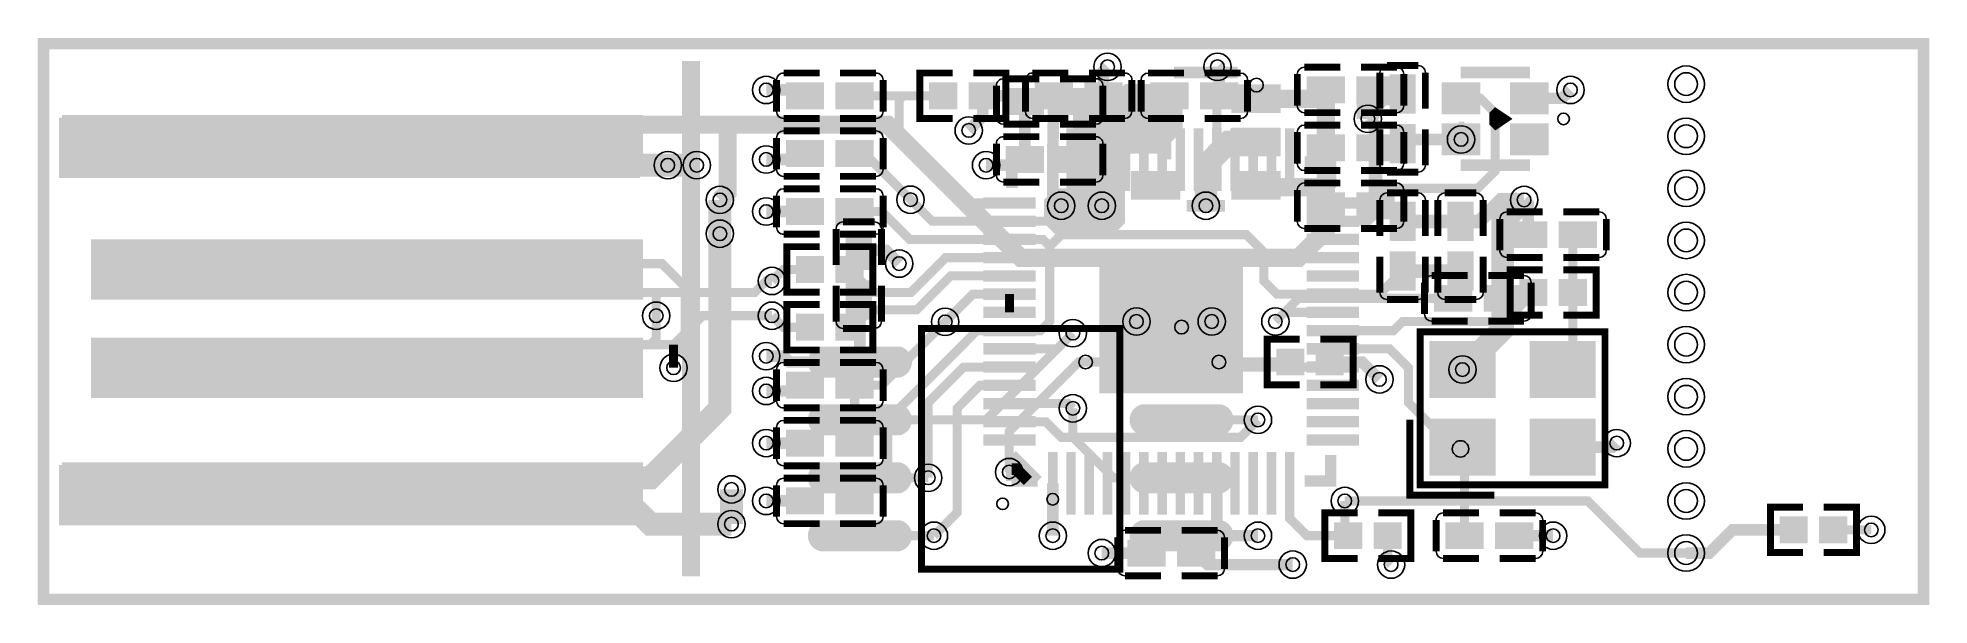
# Model space of a CAD drawing. Header units: millimetres. Extents: x -14 to 27.6, y -5.2 to 7.2.
import ezdxf

# ---------------------------------------------------------------- set-up
doc = ezdxf.new("R2010")
doc.units = ezdxf.units.MM
for name, color, linetype, true_color in [('BoardOutLine', 7, 'Continuous', 0xff00ff), ('BottomLayer', 7, 'Continuous', 0x0000ff), ('BottomPasteMaskLayer', 7, 'Continuous', 0x800000), ('BottomSilkLayer', 7, 'Continuous', 0x66cc33), ('BottomSolderMaskLayer', 7, 'Continuous', 0xaa00ff), ('Document', 7, 'Continuous', 0xffffff), ('Hole', 7, 'Continuous', 0x222222), ('Multi-Layer', 7, 'Continuous', 0xc0c0c0), ('TopLayer', 7, 'Continuous', 0xff0000), ('TopPasteMaskLayer', 7, 'Continuous', 0x808080), ('TopSilkLayer', 7, 'Continuous', 0xffcc00), ('TopSolderMaskLayer', 7, 'Continuous', 0x800080)]:
    doc.layers.add(name, color=color, linetype=linetype, true_color=true_color)

msp = doc.modelspace()

# ---------------------------------------------------------------- hatches: boundary and pattern name
at = {"layer": 'BottomLayer'}
for points in [[(14.709042418084891, 5.825984251968521), (14.709042418084891, 6.36598933197854), (13.918948437896915, 6.36598933197854), (13.918948437896915, 5.825984251968521)], [(15.00906781813569, 5.825984251968521), (15.00906781813569, 6.36598933197854), (15.79916179832344, 6.36598933197854), (15.79916179832344, 5.825984251968521)], [(8.105003810007474, 6.112014224028371), (8.105003810007474, 5.572009144018239), (7.3149098298194986, 5.572009144018239), (7.3149098298194986, 6.112014224028371)], [(8.405029210058501, 6.112014224028371), (8.405029210058501, 5.572009144018239), (9.195123190246477, 5.572009144018239), (9.195123190246477, 6.112014224028371)], [(8.800101600203106, 5.842011684023305), (8.763017526035128, 5.804927609855099), (8.763017526035128, 4.064008128016212), (8.890017780035578, 3.9370078740156487), (9.398018796037604, 3.9370078740156487), (9.525019050038054, 3.9370078740156487), (9.652019304038731, 3.9370078740156487), (9.779019558039181, 4.064008128016212), (9.779019558039181, 4.318008636017225), (9.779019558039181, 4.445008890017675), (10.03302006604008, 4.699009398018688), (10.668021336042784, 4.699009398018688), (11.17602235204481, 5.207010414020829), (11.17602235204481, 6.223012446024882), (9.90601981203963, 6.223012446024882), (9.525019050038054, 5.842011684023305), (9.398018796037604, 5.842011684023305)], [(10.083947167894394, 6.203048006095969), (10.083947167894394, 5.60299720599437), (11.083972567945239, 5.603048006095946), (11.083997967996083, 6.202997205994393)], [(12.284074168148436, 6.202946405892703), (12.284074168148436, 5.602895605791105), (13.284074168148436, 5.602895605791105), (13.284074168148436, 6.202946405892703)], [(-0.6985013970027012, 5.524511049022067), (-0.6985013970027012, 4.2545085090170005), (-13.398526797053592, 4.2545085090170005), (-13.398526797053592, 5.524511049022067)], [(12.284150368300743, 5.253009906019656), (12.284124968250126, 4.653009906019861), (13.284124968250126, 4.653009906019861), (13.284124968250126, 5.253009906019656)], [(14.709042418084891, 4.5559817119634545), (14.709042418084891, 5.095986791973473), (13.918948437896915, 5.095986791973473), (13.918948437896915, 4.5559817119634545)], [(15.00906781813569, 4.5559817119634545), (15.00906781813569, 5.095986791973473), (15.79916179832344, 5.095986791973473), (15.79916179832344, 4.5559817119634545)], [(8.105003810007474, 4.842011684023305), (8.105003810007474, 4.302006604013172), (7.3149098298194986, 4.302006604013172), (7.3149098298194986, 4.842011684023305)], [(8.763017526035128, 4.064008128016212), (8.63601727203445, 3.9370078740156487), (8.382016764033551, 3.9370078740156487), (8.128016256032424, 3.6830073660146354), (8.128016256032424, 3.175006350012609), (8.382016764033551, 2.9210058420115956), (9.652019304038731, 2.9210058420115956), (9.90601981203963, 3.175006350012609), (9.90601981203963, 4.699009398018688), (9.779019558039181, 4.572009144018239), (8.800101600203106, 4.572009144018239)], [(8.405029210058501, 4.842011684023305), (8.405029210058501, 4.302006604013172), (9.195123190246477, 4.302006604013172), (9.195123190246477, 4.842011684023305)], [(10.083947167894394, 4.302971805943571), (10.083972567945239, 3.702971805943548), (11.083947167894394, 3.703022606045124), (11.083997967996083, 4.302971805943571)], [(12.284124968250126, 4.3030734061468365), (12.28409956819928, 3.70312420624839), (13.284175768351588, 3.703073406146814), (13.284150368300743, 4.3031242062484125)], [(14.709042418084891, 3.2859791719582745), (14.709042418084891, 3.825984251968407), (13.918948437896915, 3.825984251968407), (13.918948437896915, 3.2859791719582745)], [(15.00906781813569, 3.2859791719582745), (15.00906781813569, 3.825984251968407), (15.79916179832344, 3.825984251968407), (15.79916179832344, 3.2859791719582745)], [(3.7940055880112595, 2.1820167640335058), (4.334010668021392, 2.1820167640335058), (4.334010668021392, 2.9721107442214816), (3.7940055880112595, 2.9721107442214816)], [(-0.6985013970027012, 2.794005588011146), (-0.6985013970027012, 1.5240030480060796), (-12.763525527051115, 1.5240030480060796), (-12.763525527051115, 2.794005588011146)], [(3.7940055880112595, 1.8819913639827064), (4.334010668021392, 1.8819913639827064), (4.334010668021392, 1.0918973837947306), (3.7940055880112595, 1.0918973837947306)], [(17.50302260604508, 1.2540005080008996), (17.50302260604508, 1.7940055880111458), (16.712928625857103, 1.7940055880111458), (16.712928625857103, 1.2540005080008996)], [(17.803048006096105, 1.2540005080008996), (17.803048006096105, 1.7940055880111458), (18.59314198628408, 1.7940055880111458), (18.59314198628408, 1.2540005080008996)], [(-0.6985013970027012, 0.6350012700024763), (-0.6985013970027012, -0.63500127000259), (-12.763525527051115, -0.63500127000259), (-12.763525527051115, 0.6350012700024763)], [(3.2799085598171587, -0.18799847599701025, -0.7853981633974483), (3.2799085598171587, 0.4419989839979098), (4.899923799847329, 0.4419989839979098, -0.7853981633974483), (4.899923799847329, -0.18799847599701025)], [(10.340106680213466, -0.18799847599701025, -0.7853981633974483), (10.340106680213466, 0.4419989839979098), (11.960121920243637, 0.4419989839979098, -0.7853981633974483), (11.960121920243637, -0.18799847599701025)], [(13.820015240030443, 0.3970027940055161), (13.820015240030443, -0.1430022860046165), (13.254381508763117, -0.1430022860046165), (13.254381508763117, 0.3970027940055161)], [(14.12004064008147, 0.3970027940055161), (14.12004064008147, -0.1430022860046165), (14.685674371348796, -0.1430022860046165), (14.685674371348796, 0.3970027940055161)], [(3.2799085598171587, -1.4580010160020764, -0.7853981633974483), (3.2799085598171587, -0.8280035560071565), (4.899923799847329, -0.8280035560071565, -0.7853981633974483), (4.899923799847329, -1.4580010160020764)], [(10.340106680213466, -1.4580010160020764, -0.7853981633974483), (10.340106680213466, -0.8280035560071565), (11.960121920243637, -0.8280035560071565, -0.7853981633974483), (11.960121920243637, -1.4580010160020764)], [(-0.6985013970027012, -2.0955041910084446), (-0.6985013970027012, -3.365506731013511), (-13.398526797053592, -3.365506731013511), (-13.398526797053592, -2.0955041910084446)], [(3.2799085598171587, -2.7280035560071427, -0.7853981633974483), (3.2799085598171587, -2.098006096012223), (4.899923799847329, -2.098006096012223, -0.7853981633974483), (4.899923799847329, -2.7280035560071427)], [(10.340106680213466, -2.7280035560071427, -0.7853981633974483), (10.340106680213466, -2.098006096012223), (11.960121920243637, -2.098006096012223, -0.7853981633974483), (11.960121920243637, -2.7280035560071427)], [(3.2799085598171587, -3.998006096012209, -0.7853981633974483), (3.2799085598171587, -3.368008636017289), (4.899923799847329, -3.368008636017289, -0.7853981633974483), (4.899923799847329, -3.998006096012209)], [(10.340106680213466, -3.998006096012209, -0.7853981633974483), (10.340106680213466, -3.368008636017289), (11.960121920243637, -3.368008636017289, -0.7853981633974483), (11.960121920243637, -3.998006096012209)]]:
    msp.add_hatch(color=256, dxfattribs=at).paths.add_polyline_path(points)
at = {"layer": 'BottomPasteMaskLayer'}
for points in [[(14.079070358140598, 6.321005842011687), (14.079070358140598, 5.870993141986219), (14.129083058166088, 5.821005842011687), (14.609067818135827, 5.821005842011687), (14.679070358140734, 5.870993141986219), (14.679070358140734, 6.321005842011687), (14.609067818135827, 6.370993141986332), (14.129083058166088, 6.370993141986332)], [(15.03909067818131, 6.321005842011687), (15.03909067818131, 5.870993141986219), (15.109067818135827, 5.821005842011687), (15.589077978155956, 5.821005842011687), (15.639090678181446, 5.870993141986219), (15.639090678181446, 6.321005842011687), (15.589077978155956, 6.370993141986332), (15.109067818135827, 6.370993141986332)], [(8.074980949961855, 5.616992633985205), (8.074980949961855, 6.067005334010673), (8.005003810007565, 6.116992633985319), (7.524993649987209, 6.116992633985319), (7.474980949961946, 6.067005334010673), (7.474980949961946, 5.616992633985205), (7.524993649987209, 5.567005334010673), (8.005003810007565, 5.567005334010673)], [(9.035001270002567, 5.616992633985205), (9.035001270002567, 6.067005334010673), (8.984988569977077, 6.116992633985319), (8.505003810007565, 6.116992633985319), (8.43500127000243, 6.067005334010673), (8.43500127000243, 5.616992633985205), (8.505003810007565, 5.567005334010673), (8.984988569977077, 5.567005334010673)], [(10.083947167894394, 6.203048006095969), (10.083947167894394, 5.60299720599437), (11.083972567945239, 5.603048006095946), (11.083997967996083, 6.202997205994393)], [(12.284074168148436, 6.202946405892703), (12.284074168148436, 5.602895605791105), (13.284074168148436, 5.602895605791105), (13.284074168148436, 6.202946405892703)], [(-0.6985013970027012, 5.524511049022067), (-0.6985013970027012, 4.2545085090170005), (-13.398526797053592, 4.2545085090170005), (-13.398526797053592, 5.524511049022067)], [(12.284150368300743, 5.253009906019656), (12.284124968250126, 4.653009906019861), (13.284124968250126, 4.653009906019861), (13.284124968250126, 5.253009906019656)], [(14.079070358140598, 5.051003302006507), (14.079070358140598, 4.600990601981152), (14.129083058166088, 4.55100330200662), (14.609067818135827, 4.55100330200662), (14.679070358140734, 4.600990601981152), (14.679070358140734, 5.051003302006507), (14.609067818135827, 5.100990601981152), (14.129083058166088, 5.100990601981152)], [(15.03909067818131, 5.051003302006507), (15.03909067818131, 4.600990601981152), (15.109067818135827, 4.55100330200662), (15.589077978155956, 4.55100330200662), (15.639090678181446, 4.600990601981152), (15.639090678181446, 5.051003302006507), (15.589077978155956, 5.100990601981152), (15.109067818135827, 5.100990601981152)], [(8.074980949961855, 4.3469900939800254), (8.074980949961855, 4.797002794005493), (8.005003810007565, 4.846990093980139), (7.524993649987209, 4.846990093980139), (7.474980949961946, 4.797002794005493), (7.474980949961946, 4.3469900939800254), (7.524993649987209, 4.297002794005607), (8.005003810007565, 4.297002794005607)], [(9.035001270002567, 4.3469900939800254), (9.035001270002567, 4.797002794005493), (8.984988569977077, 4.846990093980139), (8.505003810007565, 4.846990093980139), (8.43500127000243, 4.797002794005493), (8.43500127000243, 4.3469900939800254), (8.505003810007565, 4.297002794005607), (8.984988569977077, 4.297002794005607)], [(10.083947167894394, 4.302971805943571), (10.083972567945239, 3.702971805943548), (11.083947167894394, 3.703022606045124), (11.083997967996083, 4.302971805943571)], [(12.284124968250126, 4.3030734061468365), (12.28409956819928, 3.70312420624839), (13.284175768351588, 3.703073406146814), (13.284150368300743, 4.3031242062484125)], [(14.079070358140598, 3.7810007620014403), (14.079070358140598, 3.3309880619759724), (14.129083058166088, 3.2810007620014403), (14.609067818135827, 3.2810007620014403), (14.679070358140734, 3.3309880619759724), (14.679070358140734, 3.7810007620014403), (14.609067818135827, 3.830988061976086), (14.129083058166088, 3.830988061976086)], [(15.03909067818131, 3.7810007620014403), (15.03909067818131, 3.3309880619759724), (15.109067818135827, 3.2810007620014403), (15.589077978155956, 3.2810007620014403), (15.639090678181446, 3.3309880619759724), (15.639090678181446, 3.7810007620014403), (15.589077978155956, 3.830988061976086), (15.109067818135827, 3.830988061976086)], [(-0.6985013970027012, 2.794005588011146), (-0.6985013970027012, 1.5240030480060796), (-12.763525527051115, 1.5240030480060796), (-12.763525527051115, 2.794005588011146)], [(4.289027178054539, 2.811988823977572), (3.8390144780289575, 2.811988823977572), (3.789027178054539, 2.761976123952195), (3.789027178054539, 2.2819913639826837), (3.8390144780289575, 2.211988823977549), (4.289027178054539, 2.211988823977549), (4.3390144780289575, 2.2819913639826837), (4.3390144780289575, 2.761976123952195)], [(4.289027178054539, 1.8519685039369733), (3.8390144780289575, 1.8519685039369733), (3.789027178054539, 1.7819913639826837), (3.789027178054539, 1.3019812039623275), (3.8390144780289575, 1.2519685039369506), (4.289027178054539, 1.2519685039369506), (4.3390144780289575, 1.3019812039623275), (4.3390144780289575, 1.7819913639826837)], [(16.873050546101013, 1.749022098044179), (16.873050546101013, 1.2990093980187112), (16.923063246126503, 1.2490220980440654), (17.403048006096014, 1.2490220980440654), (17.47305054610115, 1.2990093980187112), (17.47305054610115, 1.749022098044179), (17.403048006096014, 1.7990093980187112), (16.923063246126503, 1.7990093980187112)], [(17.833070866141725, 1.749022098044179), (17.833070866141725, 1.2990093980187112), (17.903048006096014, 1.2490220980440654), (18.38305816611637, 1.2490220980440654), (18.433070866141634, 1.2990093980187112), (18.433070866141634, 1.749022098044179), (18.38305816611637, 1.7990093980187112), (17.903048006096014, 1.7990093980187112)], [(-0.6985013970027012, 0.6350012700024763), (-0.6985013970027012, -0.63500127000259), (-12.763525527051115, -0.63500127000259), (-12.763525527051115, 0.6350012700024763)], [(3.2799085598171587, -0.18799847599701025, -0.7853981633974483), (3.2799085598171587, 0.4419989839979098), (4.899923799847329, 0.4419989839979098, -0.7853981633974483), (4.899923799847329, -0.18799847599701025)], [(10.340106680213466, -0.18799847599701025, -0.7853981633974483), (10.340106680213466, 0.4419989839979098), (11.960121920243637, 0.4419989839979098, -0.7853981633974483), (11.960121920243637, -0.18799847599701025)], [(13.835026670053367, 0.3569977139953835), (13.835026670053367, -0.10299720599437023), (13.795021590043234, -0.1430022860046165), (13.29438658877325, -0.1430022860046165), (13.254381508763117, -0.10299720599437023), (13.254381508763117, 0.3569977139953835), (13.29438658877325, 0.3970027940055161), (13.795021590043234, 0.3970027940055161)], [(14.105029210058547, 0.3569977139953835), (14.105029210058547, -0.10299720599437023), (14.14503429006868, -0.1430022860046165), (14.645669291338663, -0.1430022860046165), (14.685674371348796, -0.10299720599437023), (14.685674371348796, 0.3569977139953835), (14.645669291338663, 0.3970027940055161), (14.14503429006868, 0.3970027940055161)], [(3.2799085598171587, -1.4580010160020764, -0.7853981633974483), (3.2799085598171587, -0.8280035560071565), (4.899923799847329, -0.8280035560071565, -0.7853981633974483), (4.899923799847329, -1.4580010160020764)], [(10.340106680213466, -1.4580010160020764, -0.7853981633974483), (10.340106680213466, -0.8280035560071565), (11.960121920243637, -0.8280035560071565, -0.7853981633974483), (11.960121920243637, -1.4580010160020764)], [(-0.6985013970027012, -2.0955041910084446), (-0.6985013970027012, -3.365506731013511), (-13.398526797053592, -3.365506731013511), (-13.398526797053592, -2.0955041910084446)], [(3.2799085598171587, -2.7280035560071427, -0.7853981633974483), (3.2799085598171587, -2.098006096012223), (4.899923799847329, -2.098006096012223, -0.7853981633974483), (4.899923799847329, -2.7280035560071427)], [(10.340106680213466, -2.7280035560071427, -0.7853981633974483), (10.340106680213466, -2.098006096012223), (11.960121920243637, -2.098006096012223, -0.7853981633974483), (11.960121920243637, -2.7280035560071427)], [(3.2799085598171587, -3.998006096012209, -0.7853981633974483), (3.2799085598171587, -3.368008636017289), (4.899923799847329, -3.368008636017289, -0.7853981633974483), (4.899923799847329, -3.998006096012209)], [(10.340106680213466, -3.998006096012209, -0.7853981633974483), (10.340106680213466, -3.368008636017289), (11.960121920243637, -3.368008636017289, -0.7853981633974483), (11.960121920243637, -3.998006096012209)]]:
    msp.add_hatch(color=256, dxfattribs=at).paths.add_polyline_path(points)
at = {"layer": 'BottomSolderMaskLayer'}
for points in [[(14.734445735142117, 5.800581811699772), (14.734445735142117, 6.391386993310107), (13.893551653354052, 6.391386993310107), (13.893551653354052, 5.800581811699772)], [(14.983667767335419, 5.800581811699772), (14.983667767335419, 6.391386993310107), (15.824561849123711, 6.391386993310107), (15.824561849123711, 5.800581811699772)], [(8.130405493936223, 6.137414274828529), (8.130405493936223, 5.5466090932180805), (7.289511412148158, 5.5466090932180805), (7.289511412148158, 6.137414274828529)], [(8.379627526129752, 6.137414274828529), (8.379627526129752, 5.5466090932180805), (9.220521607917817, 5.5466090932180805), (9.220521607917817, 6.137414274828529)], [(10.042269917873227, 6.218055627079025), (10.042269917873227, 5.587994666311943), (11.125651935174801, 5.588048007063776), (11.12567945243427, 6.2180022863271915)], [(12.242394800918646, 6.217948945575131), (12.242394800918646, 5.587887984808049), (13.325749300960979, 5.587887984808049), (13.325749300960979, 6.217948945575131)], [(-0.6731013462026567, 5.549911099822111), (-0.6731013462026567, 4.229108458216842), (-13.423926847853636, 4.229108458216842), (-13.423926847853636, 5.549911099822111)], [(12.242477352696596, 5.268013716027326), (12.242449835437355, 4.638006096012191), (13.325804335479688, 4.638006096012191), (13.325804335479688, 5.268013716027326)], [(14.734445735142117, 4.530579271694705), (14.734445735142117, 5.1213844533050406), (13.893551653354052, 5.1213844533050406), (13.893551653354052, 4.530579271694705)], [(14.983667767335419, 4.530579271694705), (14.983667767335419, 5.1213844533050406), (15.824561849123711, 5.1213844533050406), (15.824561849123711, 4.530579271694705)], [(8.130405493936223, 4.867411734823463), (8.130405493936223, 4.276606553213014), (7.289511412148158, 4.276606553213014), (7.289511412148158, 4.867411734823463)], [(8.379627526129752, 4.867411734823463), (8.379627526129752, 4.276606553213014), (9.220521607917817, 4.276606553213014), (9.220521607917817, 4.867411734823463)], [(10.042269917873227, 4.317971804975741), (10.042297435132468, 3.6879641849604923), (11.125624417915333, 3.6880175257123256), (11.12567945243427, 4.317971804975741)], [(12.242449835437355, 4.318078486479521), (12.242422318178114, 3.6881242072162195), (13.325859369998398, 3.688070866464386), (13.32583185273893, 4.318131827231468)], [(14.734445735142117, 3.260576731689639), (14.734445735142117, 3.8513819132999743), (13.893551653354052, 3.8513819132999743), (13.893551653354052, 3.260576731689639)], [(14.983667767335419, 3.260576731689639), (14.983667767335419, 3.8513819132999743), (15.824561849123711, 3.8513819132999743), (15.824561849123711, 3.260576731689639)], [(3.776645429841892, 2.1448509700405793), (4.351370826190532, 2.1448509700405793), (4.351370826190532, 3.009271759277226), (3.776645429841892, 3.009271759277226)], [(-0.6731013462026567, 2.8194056388111903), (-0.6731013462026567, 1.4986029972059214), (-12.78892557785116, 1.4986029972059214), (-12.78892557785116, 2.8194056388111903)], [(3.776645429841892, 1.9191571579756328), (4.351370826190532, 1.9191571579756328), (4.351370826190532, 1.0547363687389861), (3.776645429841892, 1.0547363687389861)], [(17.528424289973827, 1.228600457200855), (17.528424289973827, 1.8194056388111903), (16.687530208185763, 1.8194056388111903), (16.687530208185763, 1.228600457200855)], [(17.777646322167357, 1.228600457200855), (17.777646322167357, 1.8194056388111903), (18.61854040395542, 1.8194056388111903), (18.61854040395542, 1.228600457200855)], [(-0.6731013462026567, 0.6604013208025208), (-0.6731013462026567, -0.6604013208026345), (-12.78892557785116, -0.6604013208026345), (-12.78892557785116, 0.6604013208025208)], [(3.2145932656983405, -0.21339852679711185, -0.7853981633974483), (3.2145932656983405, 0.4673990347980114), (4.965239093966375, 0.4673990347980114, -0.7853981633974483), (4.965239093966375, -0.21339852679711185)], [(10.274791386094648, -0.21339852679711185, -0.7853981633974483), (10.274791386094648, 0.4673990347980114), (12.025437214362682, 0.4673990347980114, -0.7853981633974483), (12.025437214362682, -0.21339852679711185)], [(13.845413009730237, 0.42240284480567425), (13.845413009730237, -0.16840233680477468), (13.228981457962846, -0.16840233680477468), (13.228981457962846, 0.42240284480567425)], [(14.094642870381449, 0.42240284480567425), (14.094642870381449, -0.16840233680477468), (14.711074422149068, -0.16840233680477468), (14.711074422149068, 0.42240284480567425)], [(3.2145932656983405, -1.4834010668021782, -0.7853981633974483), (3.2145932656983405, -0.8026035052070548), (4.965239093966375, -0.8026035052070548, -0.7853981633974483), (4.965239093966375, -1.4834010668021782)], [(10.274791386094648, -1.4834010668021782, -0.7853981633974483), (10.274791386094648, -0.8026035052070548), (12.025437214362682, -0.8026035052070548, -0.7853981633974483), (12.025437214362682, -1.4834010668021782)], [(-0.6731013462026567, -2.0701041402084), (-0.6731013462026567, -3.3909067818135554), (-13.423926847853636, -3.3909067818135554), (-13.423926847853636, -2.0701041402084)], [(3.2145932656983405, -2.7534036068072445, -0.7853981633974483), (3.2145932656983405, -2.072606045212121), (4.965239093966375, -2.072606045212121, -0.7853981633974483), (4.965239093966375, -2.7534036068072445)], [(10.274791386094648, -2.7534036068072445, -0.7853981633974483), (10.274791386094648, -2.072606045212121), (12.025437214362682, -2.072606045212121, -0.7853981633974483), (12.025437214362682, -2.7534036068072445)], [(3.2145932656983405, -4.02340614681231, -0.7853981633974483), (3.2145932656983405, -3.3426085852171874), (4.965239093966375, -3.3426085852171874, -0.7853981633974483), (4.965239093966375, -4.02340614681231)], [(10.274791386094648, -4.02340614681231, -0.7853981633974483), (10.274791386094648, -3.3426085852171874), (12.025437214362682, -3.3426085852171874, -0.7853981633974483), (12.025437214362682, -4.02340614681231)]]:
    msp.add_hatch(color=256, dxfattribs=at).paths.add_polyline_path(points)
at = {"layer": 'Document'}
for points in [[(19.12115824231637, 5.826771653543233), (18.486156972313893, 5.826771653543233), (18.486156972313893, 5.953771907543796), (19.12115824231637, 5.953771907543796)], [(17.613411226822564, 5.0164846329691954), (17.613411226822564, 5.143484886969645), (17.359410718821437, 5.143484886969645), (17.359410718821437, 5.3974853949706585), (17.232410464820987, 5.3974853949706585), (17.232410464820987, 5.143484886969645), (16.97840995681986, 5.143484886969645), (16.97840995681986, 5.0164846329691954), (17.232410464820987, 5.0164846329691954), (17.232410464820987, 4.762484124968182), (17.359410718821437, 4.762484124968182), (17.359410718821437, 5.0164846329691954)], [(17.907035814071605, 5.588011176022292), (17.907035814071605, 5.334010668021278), (18.034036068072055, 5.207010414020829), (18.415036830073632, 5.461010922021842), (18.034036068072055, 5.715011430022855)]]:
    msp.add_hatch(color=256, dxfattribs=at).paths.add_polyline_path(points)
at = {"layer": 'TopLayer'}
for points in [[(3.278994157988109, 6.239014478028935), (3.278994157988109, 5.699009398018688), (2.4889001778003603, 5.699009398018688), (2.4889001778003603, 6.239014478028935)], [(3.5790195580391355, 6.239014478028935), (3.5790195580391355, 5.699009398018688), (4.369113538227111, 5.699009398018688), (4.369113538227111, 6.239014478028935)], [(6.199999999999818, 5.699009398018688), (6.199999999999818, 6.239014478028935), (5.634366268732492, 6.239014478028935), (5.634366268732492, 5.699009398018688)], [(6.500025400050845, 5.699009398018688), (6.500025400050845, 6.239014478028935), (7.065659131318398, 6.239014478028935), (7.065659131318398, 5.699009398018688)], [(8.74000508000995, 6.239014478028935), (8.74000508000995, 5.699009398018688), (7.949911099822202, 5.699009398018688), (7.949911099822202, 6.239014478028935)], [(9.040030480061205, 6.239014478028935), (9.040030480061205, 5.699009398018688), (9.830124460248953, 5.699009398018688), (9.830124460248953, 6.239014478028935)], [(11.28001016002031, 5.699009398018688), (11.28001016002031, 6.239014478028935), (10.489916179832335, 6.239014478028935), (10.489916179832335, 5.699009398018688)], [(11.580035560071337, 5.699009398018688), (11.580035560071337, 6.239014478028935), (12.370129540259313, 6.239014478028935), (12.370129540259313, 5.699009398018688)], [(15.732029464058996, 5.611023622047242), (16.27203454406913, 5.611023622047242), (16.27203454406913, 6.401117602235104), (15.732029464058996, 6.401117602235104)], [(17.684023368046837, 5.586080772161495), (16.884023368046655, 5.586080772161495), (16.884023368046655, 6.236093472186894), (17.684023368046837, 6.236093472186894)], [(19.184048768097682, 5.586080772161495), (18.3840487680975, 5.586080772161495), (18.3840487680975, 6.236093472186894), (19.184048768097682, 6.236093472186894)], [(-13.462026924053816, 4.191008382016662), (-13.462026924053816, 5.461010922021842), (-0.7620015240029261, 5.461010922021842), (-0.7620015240029261, 4.191008382016662)], [(8.42194564389115, 5.116103632207228), (8.42194564389115, 4.01607823215636), (8.221945643891331, 4.01607823215636), (8.221945643891331, 5.116103632207228)], [(8.82199644399293, 5.116103632207228), (8.82199644399293, 4.01607823215636), (8.621996443992884, 4.01607823215636), (8.621996443992884, 5.116103632207228)], [(9.222047244094483, 5.116103632207228), (9.222047244094483, 4.01607823215636), (9.022047244094438, 4.01607823215636), (9.022047244094438, 5.116103632207228)], [(9.622098044196036, 5.116103632207228), (9.622098044196036, 4.01607823215636), (9.422098044195991, 4.01607823215636), (9.422098044195991, 5.116103632207228)], [(10.021894843789596, 5.116103632207228), (10.021894843789596, 4.01607823215636), (9.821894843789778, 4.01607823215636), (9.821894843789778, 5.116103632207228)], [(10.421945643891377, 5.116103632207228), (10.421945643891377, 4.01607823215636), (10.221945643891331, 4.01607823215636), (10.221945643891331, 5.116103632207228)], [(10.82199644399293, 5.116103632207228), (10.82199644399293, 4.01607823215636), (10.621996443992884, 4.01607823215636), (10.621996443992884, 5.116103632207228)], [(11.222047244094483, 5.116103632207228), (11.222047244094483, 4.01607823215636), (11.022047244094438, 4.01607823215636), (11.022047244094438, 5.116103632207228)], [(11.622098044196036, 5.116103632207228), (11.622098044196036, 4.01607823215636), (11.422098044195991, 4.01607823215636), (11.422098044195991, 5.116103632207228)], [(12.021894843789823, 5.116103632207228), (12.021894843789823, 4.01607823215636), (11.821894843789778, 4.01607823215636), (11.821894843789778, 5.116103632207228)], [(12.421945643891377, 5.116103632207228), (12.421945643891377, 4.01607823215636), (12.221945643891331, 4.01607823215636), (12.221945643891331, 5.116103632207228)], [(12.82199644399293, 5.116103632207228), (12.82199644399293, 4.01607823215636), (12.621996443992884, 4.01607823215636), (12.621996443992884, 5.116103632207228)], [(13.222047244094483, 5.116103632207228), (13.222047244094483, 4.01607823215636), (13.022047244094438, 4.01607823215636), (13.022047244094438, 5.116103632207228)], [(13.622098044196036, 5.116103632207228), (13.622098044196036, 4.01607823215636), (13.422098044196218, 4.01607823215636), (13.422098044196218, 5.116103632207228)], [(15.732029464058996, 5.310998221996442), (16.27203454406913, 5.310998221996442), (16.27203454406913, 4.520904241808466), (15.732029464058996, 4.520904241808466)], [(17.684023368046837, 4.685928371856676), (16.884023368046655, 4.685928371856676), (16.884023368046655, 5.3359410718820754), (17.684023368046837, 5.3359410718820754)], [(19.184048768097682, 4.685928371856676), (18.3840487680975, 4.685928371856676), (18.3840487680975, 5.3359410718820754), (19.184048768097682, 5.3359410718820754)], [(3.278994157988109, 4.429006858013622), (3.278994157988109, 4.969011938023868), (2.4889001778003603, 4.969011938023868), (2.4889001778003603, 4.429006858013622)], [(3.5790195580391355, 4.429006858013622), (3.5790195580391355, 4.969011938023868), (4.369113538227111, 4.969011938023868), (4.369113538227111, 4.429006858013622)], [(3.278994157988109, 3.159004318008556), (3.278994157988109, 3.699009398018802), (2.4889001778003603, 3.699009398018802), (2.4889001778003603, 3.159004318008556)], [(3.5790195580391355, 3.159004318008556), (3.5790195580391355, 3.699009398018802), (4.369113538227111, 3.699009398018802), (4.369113538227111, 3.159004318008556)], [(6.82204724409462, 3.715951231902409), (7.922072644145146, 3.715951231902409), (7.922072644145146, 3.5159512319023634), (6.82204724409462, 3.5159512319023634)], [(15.021996443992975, 3.5159512319023634), (13.921971043942222, 3.5159512319023634), (13.921971043942222, 3.715951231902409), (15.021996443992975, 3.715951231902409)], [(15.732029464058996, 2.817018034035982), (16.27203454406913, 2.817018034035982), (16.27203454406913, 3.607112014223958), (15.732029464058996, 3.607112014223958)], [(17.54203708407431, 2.817018034035982), (17.00203200406395, 2.817018034035982), (17.00203200406395, 3.607112014223958), (17.54203708407431, 3.607112014223958)], [(6.82204724409462, 3.3159004318008556), (7.922072644145146, 3.3159004318008556), (7.922072644145146, 3.11590043180081), (6.82204724409462, 3.11590043180081)], [(6.82204724409462, 2.9158496316991886), (7.922072644145146, 2.9158496316991886), (7.922072644145146, 2.715849631699257), (6.82204724409462, 2.715849631699257)], [(15.021996443992975, 3.11590043180081), (13.921971043942222, 3.11590043180081), (13.921971043942222, 3.3159004318008556), (15.021996443992975, 3.3159004318008556)], [(15.021996443992975, 2.715849631699257), (13.921971043942222, 2.715849631699257), (13.921971043942222, 2.9158496316991886), (15.021996443992975, 2.9158496316991886)], [(19.154025908051608, 2.6510033020065293), (19.154025908051608, 3.1910083820167756), (18.36393192786386, 3.1910083820167756), (18.36393192786386, 2.6510033020065293)], [(19.454051308102862, 2.6510033020065293), (19.454051308102862, 3.1910083820167756), (20.24414528829061, 3.1910083820167756), (20.24414528829061, 2.6510033020065293)], [(-12.763525527051115, 1.5240030480060796), (-12.763525527051115, 2.794005588011146), (-0.6985013970027012, 2.794005588011146), (-0.6985013970027012, 1.5240030480060796)], [(6.82204724409462, 2.5160528321055153), (7.922072644145146, 2.5160528321055153), (7.922072644145146, 2.3160528321055835), (6.82204724409462, 2.3160528321055835)], [(9.37195834391673, -0.5340614681230136), (9.37195834391673, 2.5659639319277403), (12.471983743967485, 2.5659639319277403), (12.471983743967485, -0.5340614681230136)], [(15.021996443992975, 2.3160528321055835), (13.921971043942222, 2.3160528321055835), (13.921971043942222, 2.5160528321055153), (15.021996443992975, 2.5160528321055153)], [(15.732029464058996, 2.5169926339851827), (16.27203454406913, 2.5169926339851827), (16.27203454406913, 1.7268986537972069), (15.732029464058996, 1.7268986537972069)], [(17.54203708407431, 2.5169926339851827), (17.00203200406395, 2.5169926339851827), (17.00203200406395, 1.7268986537972069), (17.54203708407431, 1.7268986537972069)], [(3.278994157988109, 2.429006858013736), (3.278994157988109, 1.8890017780034896), (2.713360426720783, 1.8890017780034896), (2.713360426720783, 2.429006858013736)], [(3.5790195580391355, 2.429006858013736), (3.5790195580391355, 1.8890017780034896), (4.144653289306689, 1.8890017780034896), (4.144653289306689, 2.429006858013736)], [(6.82204724409462, 2.116002032003962), (7.922072644145146, 2.116002032003962), (7.922072644145146, 1.9160020320039166), (6.82204724409462, 1.9160020320039166)], [(15.021996443992975, 1.9160020320039166), (13.921971043942222, 1.9160020320039166), (13.921971043942222, 2.116002032003962), (15.021996443992975, 2.116002032003962)], [(6.82204724409462, 1.7159512319024088), (7.922072644145146, 1.7159512319024088), (7.922072644145146, 1.5159512319023634), (6.82204724409462, 1.5159512319023634)], [(15.021996443992975, 1.5159512319023634), (13.921971043942222, 1.5159512319023634), (13.921971043942222, 1.7159512319024088), (15.021996443992975, 1.7159512319024088)], [(19.154025908051608, 1.9210058420117093), (19.154025908051608, 1.381000762001463), (18.588392176784282, 1.381000762001463), (18.588392176784282, 1.9210058420117093)], [(19.454051308102862, 1.9210058420117093), (19.454051308102862, 1.381000762001463), (20.019685039370188, 1.381000762001463), (20.019685039370188, 1.9210058420117093)], [(6.82204724409462, 1.315900431800742), (7.922072644145146, 1.315900431800742), (7.922072644145146, 1.11590043180081), (6.82204724409462, 1.11590043180081)], [(15.021996443992975, 1.11590043180081), (13.921971043942222, 1.11590043180081), (13.921971043942222, 1.315900431800742), (15.021996443992975, 1.315900431800742)], [(3.278994157988109, 1.1590043180085559), (3.278994157988109, 0.6189992379984233), (2.713360426720783, 0.6189992379984233), (2.713360426720783, 1.1590043180085559)], [(3.5790195580391355, 1.1590043180085559), (3.5790195580391355, 0.6189992379984233), (4.144653289306689, 0.6189992379984233), (4.144653289306689, 1.1590043180085559)], [(6.82204724409462, 0.9158496316991886), (7.922072644145146, 0.9158496316991886), (7.922072644145146, 0.7158496316991432), (6.82204724409462, 0.7158496316991432)], [(15.021996443992975, 0.7158496316991432), (13.921971043942222, 0.7158496316991432), (13.921971043942222, 0.9158496316991886), (15.021996443992975, 0.9158496316991886)], [(-12.763525527051115, -0.63500127000259), (-12.763525527051115, 0.6350012700024763), (-0.6985013970027012, 0.6350012700024763), (-0.6985013970027012, -0.63500127000259)], [(6.82204724409462, 0.516052832105629), (7.922072644145146, 0.516052832105629), (7.922072644145146, 0.31605283210558355), (6.82204724409462, 0.31605283210558355)], [(15.021996443992975, 0.31605283210558355), (13.921971043942222, 0.31605283210558355), (13.921971043942222, 0.516052832105629), (15.021996443992975, 0.516052832105629)], [(18.01503683007354, 0.5611379222757478), (18.01503683007354, -0.638862077724184), (16.615036830073677, -0.638862077724184), (16.615036830073677, 0.5611379222757478)], [(18.815036830073723, 0.5611379222757478), (18.815036830073723, -0.638862077724184), (20.215036830073586, -0.638862077724184), (20.215036830073586, 0.5611379222757478)], [(6.82204724409462, 0.11600203200407577), (7.922072644145146, 0.11600203200407577), (7.922072644145146, -0.0839979679959697), (6.82204724409462, -0.0839979679959697)], [(15.021996443992975, -0.0839979679959697), (13.921971043942222, -0.0839979679959697), (13.921971043942222, 0.11600203200407577), (15.021996443992975, 0.11600203200407577)], [(3.278994157988109, -0.651003302006643), (3.278994157988109, -0.11099822199651044), (2.4889001778003603, -0.11099822199651044), (2.4889001778003603, -0.651003302006643)], [(3.5790195580391355, -0.651003302006643), (3.5790195580391355, -0.11099822199651044), (4.369113538227111, -0.11099822199651044), (4.369113538227111, -0.651003302006643)], [(6.82204724409462, -0.28404876809759116), (7.922072644145146, -0.28404876809759116), (7.922072644145146, -0.48404876809752295), (6.82204724409462, -0.48404876809752295)], [(15.021996443992975, -0.48404876809752295), (13.921971043942222, -0.48404876809752295), (13.921971043942222, -0.28404876809759116), (15.021996443992975, -0.28404876809759116)], [(6.82204724409462, -0.6840995681991444), (7.922072644145146, -0.6840995681991444), (7.922072644145146, -0.8840995681991899), (6.82204724409462, -0.8840995681991899)], [(15.021996443992975, -0.8840995681991899), (13.921971043942222, -0.8840995681991899), (13.921971043942222, -0.6840995681991444), (15.021996443992975, -0.6840995681991444)], [(6.82204724409462, -1.0841503683008114), (7.922072644145146, -1.0841503683008114), (7.922072644145146, -1.2841503683007431), (6.82204724409462, -1.2841503683007431)], [(15.021996443992975, -1.2841503683007431), (13.921971043942222, -1.2841503683007431), (13.921971043942222, -1.0841503683008114), (15.021996443992975, -1.0841503683008114)], [(18.01503683007354, -2.3388874777749606), (18.01503683007354, -1.1388874777750289), (16.615036830073677, -1.1388874777750289), (16.615036830073677, -2.3388874777749606)], [(18.815036830073723, -2.3388874777749606), (18.815036830073723, -1.1388874777750289), (20.215036830073586, -1.1388874777750289), (20.215036830073586, -2.3388874777749606)], [(3.278994157988109, -1.9210058420117093), (3.278994157988109, -1.3810007620015767), (2.4889001778003603, -1.3810007620015767), (2.4889001778003603, -1.9210058420117093)], [(3.5790195580391355, -1.9210058420117093), (3.5790195580391355, -1.3810007620015767), (4.369113538227111, -1.3810007620015767), (4.369113538227111, -1.9210058420117093)], [(6.82204724409462, -1.483947167894371), (7.922072644145146, -1.483947167894371), (7.922072644145146, -1.6839471678944165), (6.82204724409462, -1.6839471678944165)], [(15.021996443992975, -1.6839471678944165), (13.921971043942222, -1.6839471678944165), (13.921971043942222, -1.483947167894371), (15.021996443992975, -1.483947167894371)], [(8.221945643891331, -3.0840995681992354), (8.221945643891331, -1.9840995681992126), (8.42194564389115, -1.9840995681992126), (8.42194564389115, -3.0840995681992354)], [(8.621996443992884, -3.0840995681992354), (8.621996443992884, -1.9840995681992126), (8.82199644399293, -1.9840995681992126), (8.82199644399293, -3.0840995681992354)], [(9.022047244094438, -3.0840995681992354), (9.022047244094438, -1.9840995681992126), (9.222047244094483, -1.9840995681992126), (9.222047244094483, -3.0840995681992354)], [(9.422098044195991, -3.0840995681992354), (9.422098044195991, -1.9840995681992126), (9.622098044196036, -1.9840995681992126), (9.622098044196036, -3.0840995681992354)], [(9.821894843789778, -3.0840995681992354), (9.821894843789778, -1.9840995681992126), (10.021894843789596, -1.9840995681992126), (10.021894843789596, -3.0840995681992354)], [(10.221945643891331, -3.0840995681992354), (10.221945643891331, -1.9840995681992126), (10.421945643891377, -1.9840995681992126), (10.421945643891377, -3.0840995681992354)], [(10.621996443992884, -3.0840995681992354), (10.621996443992884, -1.9840995681992126), (10.82199644399293, -1.9840995681992126), (10.82199644399293, -3.0840995681992354)], [(11.022047244094438, -3.0840995681992354), (11.022047244094438, -1.9840995681992126), (11.222047244094483, -1.9840995681992126), (11.222047244094483, -3.0840995681992354)], [(11.422098044195991, -3.0840995681992354), (11.422098044195991, -1.9840995681992126), (11.622098044196036, -1.9840995681992126), (11.622098044196036, -3.0840995681992354)], [(11.821894843789778, -3.0840995681992354), (11.821894843789778, -1.9840995681992126), (12.021894843789823, -1.9840995681992126), (12.021894843789823, -3.0840995681992354)], [(12.221945643891331, -3.0840995681992354), (12.221945643891331, -1.9840995681992126), (12.421945643891377, -1.9840995681992126), (12.421945643891377, -3.0840995681992354)], [(12.621996443992884, -3.0840995681992354), (12.621996443992884, -1.9840995681992126), (12.82199644399293, -1.9840995681992126), (12.82199644399293, -3.0840995681992354)], [(13.022047244094438, -3.0840995681992354), (13.022047244094438, -1.9840995681992126), (13.222047244094483, -1.9840995681992126), (13.222047244094483, -3.0840995681992354)], [(13.422098044196218, -3.0840995681992354), (13.422098044196218, -1.9840995681992126), (13.622098044196036, -1.9840995681992126), (13.622098044196036, -3.0840995681992354)], [(-13.462026924053816, -3.429006858013736), (-13.462026924053816, -2.1590043180086695), (-0.7620015240029261, -2.1590043180086695), (-0.7620015240029261, -3.429006858013736)], [(3.278994157988109, -3.1910083820168893), (3.278994157988109, -2.651003302006643), (2.4889001778003603, -2.651003302006643), (2.4889001778003603, -3.1910083820168893)], [(3.5790195580391355, -3.1910083820168893), (3.5790195580391355, -2.651003302006643), (4.369113538227111, -2.651003302006643), (4.369113538227111, -3.1910083820168893)], [(24.869037338074577, -3.8260096520193656), (24.869037338074577, -3.2860045720091193), (24.30340360680725, -3.2860045720091193), (24.30340360680725, -3.8260096520193656)], [(25.169062738125604, -3.8260096520193656), (25.169062738125604, -3.2860045720091193), (25.73469646939293, -3.2860045720091193), (25.73469646939293, -3.8260096520193656)], [(15.090017780035396, -3.413004826009683), (15.090017780035396, -3.953009906019929), (14.52438404876807, -3.953009906019929), (14.52438404876807, -3.413004826009683)], [(15.390043180086423, -3.413004826009683), (15.390043180086423, -3.953009906019929), (15.955676911353976, -3.953009906019929), (15.955676911353976, -3.413004826009683)], [(17.757023114046206, -3.413004826009683), (17.757023114046206, -3.953009906019929), (16.96692913385823, -3.953009906019929), (16.96692913385823, -3.413004826009683)], [(18.057048514097232, -3.413004826009683), (18.057048514097232, -3.953009906019929), (18.847142494285208, -3.953009906019929), (18.847142494285208, -3.413004826009683)], [(10.772009144018284, -4.334010668021392), (10.772009144018284, -3.7940055880112595), (9.981915163830308, -3.7940055880112595), (9.981915163830308, -4.334010668021392)], [(11.07203454406931, -4.334010668021392), (11.07203454406931, -3.7940055880112595), (11.862128524257287, -3.7940055880112595), (11.862128524257287, -4.334010668021392)]]:
    msp.add_hatch(color=256, dxfattribs=at).paths.add_polyline_path(points)
at = {"layer": 'TopPasteMaskLayer'}
for points in [[(2.6490220980440427, 5.743992887985655), (2.6490220980440427, 6.194005588011123), (2.6990347980697607, 6.243992887985769), (3.179019558039272, 6.243992887985769), (3.249022098044179, 6.194005588011123), (3.249022098044179, 5.743992887985655), (3.179019558039272, 5.694005588011123), (2.6990347980697607, 5.694005588011123)], [(3.6090424180849823, 5.743992887985655), (3.6090424180849823, 6.194005588011123), (3.6790195580390446, 6.243992887985769), (4.159029718059401, 6.243992887985769), (4.209042418084891, 6.194005588011123), (4.209042418084891, 5.743992887985655), (4.159029718059401, 5.694005588011123), (3.6790195580390446, 5.694005588011123)], [(6.215011430022969, 5.739014478028935), (6.215011430022969, 6.199009398018688), (6.175006350012609, 6.239014478028935), (5.674371348742852, 6.239014478028935), (5.634366268732492, 6.199009398018688), (5.634366268732492, 5.739014478028935), (5.674371348742852, 5.699009398018688), (6.175006350012609, 5.699009398018688)], [(6.4850139700279215, 5.739014478028935), (6.4850139700279215, 6.199009398018688), (6.525019050038281, 6.239014478028935), (7.025654051308038, 6.239014478028935), (7.065659131318398, 6.199009398018688), (7.065659131318398, 5.739014478028935), (7.025654051308038, 5.699009398018688), (6.525019050038281, 5.699009398018688)], [(8.110033020065885, 5.743992887985655), (8.110033020065885, 6.194005588011123), (8.160045720091603, 6.243992887985769), (8.640030480061114, 6.243992887985769), (8.710033020066021, 6.194005588011123), (8.710033020066021, 5.743992887985655), (8.640030480061114, 5.694005588011123), (8.160045720091603, 5.694005588011123)], [(9.070053340106824, 5.743992887985655), (9.070053340106824, 6.194005588011123), (9.140030480060886, 6.243992887985769), (9.620040640081243, 6.243992887985769), (9.670053340106733, 6.194005588011123), (9.670053340106733, 5.743992887985655), (9.620040640081243, 5.694005588011123), (9.140030480060886, 5.694005588011123)], [(11.249987299974464, 6.194030988061968), (11.249987299974464, 5.7440182880365), (11.180010160020402, 5.694030988061854), (10.700000000000045, 5.694030988061854), (10.649987299974555, 5.7440182880365), (10.649987299974555, 6.194030988061968), (10.700000000000045, 6.2440182880365), (11.180010160020402, 6.2440182880365)], [(12.210007620015404, 6.194030988061968), (12.210007620015404, 5.7440182880365), (12.159994919989686, 5.694030988061854), (11.680010160020402, 5.694030988061854), (11.610007620015267, 5.7440182880365), (11.610007620015267, 6.194030988061968), (11.680010160020402, 6.2440182880365), (12.159994919989686, 6.2440182880365)], [(16.227051054102276, 5.641046482092861), (15.777038354076694, 5.641046482092861), (15.727051054102276, 5.711023622047264), (15.727051054102276, 6.191033782067507), (15.777038354076694, 6.241046482092884), (16.227051054102276, 6.241046482092884), (16.277038354076694, 6.191033782067507), (16.277038354076694, 5.711023622047264)], [(17.684023368046837, 5.586080772161495), (16.884023368046655, 5.586080772161495), (16.884023368046655, 6.236093472186894), (17.684023368046837, 6.236093472186894)], [(19.184048768097682, 5.586080772161495), (18.3840487680975, 5.586080772161495), (18.3840487680975, 6.236093472186894), (19.184048768097682, 6.236093472186894)], [(-13.462026924053816, 4.191008382016662), (-13.462026924053816, 5.461010922021842), (-0.7620015240029261, 5.461010922021842), (-0.7620015240029261, 4.191008382016662)], [(8.42194564389115, 5.116103632207228), (8.221945643891331, 5.116103632207228), (8.221945643891331, 4.01607823215636), (8.42194564389115, 4.01607823215636)], [(8.82199644399293, 5.116103632207228), (8.621996443992884, 5.116103632207228), (8.621996443992884, 4.01607823215636), (8.82199644399293, 4.01607823215636)], [(9.222047244094483, 5.116103632207228), (9.022047244094438, 5.116103632207228), (9.022047244094438, 4.01607823215636), (9.222047244094483, 4.01607823215636)], [(9.622098044196036, 5.116103632207228), (9.422098044195991, 5.116103632207228), (9.422098044195991, 4.01607823215636), (9.622098044196036, 4.01607823215636)], [(10.021894843789596, 5.116103632207228), (9.821894843789778, 5.116103632207228), (9.821894843789778, 4.01607823215636), (10.021894843789596, 4.01607823215636)], [(10.421945643891377, 5.116103632207228), (10.221945643891331, 5.116103632207228), (10.221945643891331, 4.01607823215636), (10.421945643891377, 4.01607823215636)], [(10.621996443992884, 4.01607823215636), (10.82199644399293, 4.01607823215636), (10.82199644399293, 5.116103632207228), (10.621996443992884, 5.116103632207228)], [(11.222047244094483, 5.116103632207228), (11.022047244094438, 5.116103632207228), (11.022047244094438, 4.01607823215636), (11.222047244094483, 4.01607823215636)], [(11.622098044196036, 5.116103632207228), (11.422098044195991, 5.116103632207228), (11.422098044195991, 4.01607823215636), (11.622098044196036, 4.01607823215636)], [(12.021894843789823, 5.116103632207228), (11.821894843789778, 5.116103632207228), (11.821894843789778, 4.01607823215636), (12.021894843789823, 4.01607823215636)], [(12.421945643891377, 5.116103632207228), (12.221945643891331, 5.116103632207228), (12.221945643891331, 4.01607823215636), (12.421945643891377, 4.01607823215636)], [(12.82199644399293, 5.116103632207228), (12.621996443992884, 5.116103632207228), (12.621996443992884, 4.01607823215636), (12.82199644399293, 4.01607823215636)], [(13.222047244094483, 5.116103632207228), (13.022047244094438, 5.116103632207228), (13.022047244094438, 4.01607823215636), (13.222047244094483, 4.01607823215636)], [(13.422098044196218, 4.01607823215636), (13.622098044196036, 4.01607823215636), (13.622098044196036, 5.116103632207228), (13.422098044196218, 5.116103632207228)], [(16.227051054102276, 4.681026162052262), (15.777038354076694, 4.681026162052262), (15.727051054102276, 4.731038862077639), (15.727051054102276, 5.211023622047264), (15.777038354076694, 5.281026162052285), (16.227051054102276, 5.281026162052285), (16.277038354076694, 5.211023622047264), (16.277038354076694, 4.731038862077639)], [(17.684023368046837, 4.685928371856676), (16.884023368046655, 4.685928371856676), (16.884023368046655, 5.3359410718820754), (17.684023368046837, 5.3359410718820754)], [(19.184048768097682, 4.685928371856676), (18.3840487680975, 4.685928371856676), (18.3840487680975, 5.3359410718820754), (19.184048768097682, 5.3359410718820754)], [(3.2489712979424894, 4.924028448056902), (3.2489712979424894, 4.474015748031434), (3.178994157988427, 4.424028448056788), (2.698983997968071, 4.424028448056788), (2.6489712979425803, 4.474015748031434), (2.6489712979425803, 4.924028448056902), (2.698983997968071, 4.974015748031434), (3.178994157988427, 4.974015748031434)], [(4.208991617983429, 4.924028448056902), (4.208991617983429, 4.474015748031434), (4.158978917957711, 4.424028448056788), (3.6789941579881997, 4.424028448056788), (3.6089916179832926, 4.474015748031434), (3.6089916179832926, 4.924028448056902), (3.6789941579881997, 4.974015748031434), (4.158978917957711, 4.974015748031434)], [(3.2489712979424894, 3.6540259080518354), (3.2489712979424894, 3.2040132080263675), (3.178994157988427, 3.1540259080517217), (2.698983997968071, 3.1540259080517217), (2.6489712979425803, 3.2040132080263675), (2.6489712979425803, 3.6540259080518354), (2.698983997968071, 3.7040132080263675), (3.178994157988427, 3.7040132080263675)], [(4.208991617983429, 3.6540259080518354), (4.208991617983429, 3.2040132080263675), (4.158978917957711, 3.1540259080517217), (3.6789941579881997, 3.1540259080517217), (3.6089916179832926, 3.2040132080263675), (3.6089916179832926, 3.6540259080518354), (3.6789941579881997, 3.7040132080263675), (4.158978917957711, 3.7040132080263675)], [(6.82204724409462, 3.5159512319023634), (7.922072644145146, 3.5159512319023634), (7.922072644145146, 3.715951231902409), (6.82204724409462, 3.715951231902409)], [(13.921971043942222, 3.5159512319023634), (15.021996443992975, 3.5159512319023634), (15.021996443992975, 3.715951231902409), (13.921971043942222, 3.715951231902409)], [(16.227051054102276, 2.847040894081715), (15.777038354076694, 2.847040894081715), (15.727051054102276, 2.917018034036005), (15.727051054102276, 3.397028194056361), (15.777038354076694, 3.447040894081738), (16.227051054102276, 3.447040894081738), (16.277038354076694, 3.397028194056361), (16.277038354076694, 2.917018034036005)], [(17.04701549403103, 3.446990093980162), (17.497028194056384, 3.446990093980162), (17.54701549403103, 3.396977393954785), (17.54701549403103, 2.91699263398516), (17.497028194056384, 2.846990093980139), (17.04701549403103, 2.846990093980139), (16.997028194056384, 2.91699263398516), (16.997028194056384, 3.396977393954785)], [(6.82204724409462, 3.11590043180081), (7.922072644145146, 3.11590043180081), (7.922072644145146, 3.3159004318008556), (6.82204724409462, 3.3159004318008556)], [(7.922072644145146, 2.9158496316991886), (6.82204724409462, 2.9158496316991886), (6.82204724409462, 2.715849631699257), (7.922072644145146, 2.715849631699257)], [(13.921971043942222, 3.11590043180081), (15.021996443992975, 3.11590043180081), (15.021996443992975, 3.3159004318008556), (13.921971043942222, 3.3159004318008556)], [(13.921971043942222, 2.715849631699257), (15.021996443992975, 2.715849631699257), (15.021996443992975, 2.9158496316991886), (13.921971043942222, 2.9158496316991886)], [(19.12400304800599, 3.146024892049809), (19.12400304800599, 2.696012192024341), (19.054025908051926, 2.646024892049695), (18.57401574803157, 2.646024892049695), (18.52400304800608, 2.696012192024341), (18.52400304800608, 3.146024892049809), (18.57401574803157, 3.196012192024341), (19.054025908051926, 3.196012192024341)], [(20.08402336804693, 3.146024892049809), (20.08402336804693, 2.696012192024341), (20.03401066802121, 2.646024892049695), (19.5540259080517, 2.646024892049695), (19.484023368046792, 2.696012192024341), (19.484023368046792, 3.146024892049809), (19.5540259080517, 3.196012192024341), (20.03401066802121, 3.196012192024341)], [(-12.763525527051115, 1.5240030480060796), (-12.763525527051115, 2.794005588011146), (-0.6985013970027012, 2.794005588011146), (-0.6985013970027012, 1.5240030480060796)], [(7.922072644145146, 2.5160528321055153), (6.82204724409462, 2.5160528321055153), (6.82204724409462, 2.3160528321055835), (7.922072644145146, 2.3160528321055835)], [(13.921971043942222, 2.3160528321055835), (15.021996443992975, 2.3160528321055835), (15.021996443992975, 2.5160528321055153), (13.921971043942222, 2.5160528321055153)], [(3.2940055880112595, 2.3890017780034896), (3.2940055880112595, 1.9290068580137358), (3.2540005080008996, 1.8890017780034896), (2.753365506731143, 1.8890017780034896), (2.713360426720783, 1.9290068580137358), (2.713360426720783, 2.3890017780034896), (2.753365506731143, 2.429006858013736), (3.2540005080008996, 2.429006858013736)], [(3.564008128016212, 2.3890017780034896), (3.564008128016212, 1.9290068580137358), (3.604013208026572, 1.8890017780034896), (4.104648209296329, 1.8890017780034896), (4.144653289306689, 1.9290068580137358), (4.144653289306689, 2.3890017780034896), (4.104648209296329, 2.429006858013736), (3.604013208026572, 2.429006858013736)], [(7.922072644145146, 2.116002032003962), (6.82204724409462, 2.116002032003962), (6.82204724409462, 1.9160020320039166), (7.922072644145146, 1.9160020320039166)], [(9.681940563881199, -0.22405384810770101), (9.681940563881199, 2.2559817119633863), (12.161976123952172, 2.2559817119633863), (12.161976123952172, -0.22405384810770101)], [(13.921971043942222, 1.9160020320039166), (15.021996443992975, 1.9160020320039166), (15.021996443992975, 2.116002032003962), (13.921971043942222, 2.116002032003962)], [(16.227051054102276, 1.8870205740411166), (15.777038354076694, 1.8870205740411166), (15.727051054102276, 1.9370332740664935), (15.727051054102276, 2.417018034036005), (15.777038354076694, 2.4870205740411393), (16.227051054102276, 2.4870205740411393), (16.277038354076694, 2.417018034036005), (16.277038354076694, 1.9370332740664935)], [(17.04701549403103, 2.4869697739395633), (17.497028194056384, 2.4869697739395633), (17.54701549403103, 2.41699263398516), (17.54701549403103, 1.9369824739649175), (17.497028194056384, 1.8869697739395406), (17.04701549403103, 1.8869697739395406), (16.997028194056384, 1.9369824739649175), (16.997028194056384, 2.41699263398516)], [(7.922072644145146, 1.7159512319024088), (6.82204724409462, 1.7159512319024088), (6.82204724409462, 1.5159512319023634), (7.922072644145146, 1.5159512319023634)], [(15.021996443992975, 1.7159512319024088), (13.921971043942222, 1.7159512319024088), (13.921971043942222, 1.5159512319023634), (15.021996443992975, 1.5159512319023634)], [(19.16903733807476, 1.881000762001463), (19.16903733807476, 1.4210058420117093), (19.1290322580644, 1.381000762001463), (18.628397256794642, 1.381000762001463), (18.588392176784282, 1.4210058420117093), (18.588392176784282, 1.881000762001463), (18.628397256794642, 1.9210058420117093), (19.1290322580644, 1.9210058420117093)], [(19.43903987807971, 1.881000762001463), (19.43903987807971, 1.4210058420117093), (19.47904495809007, 1.381000762001463), (19.979679959359828, 1.381000762001463), (20.019685039370188, 1.4210058420117093), (20.019685039370188, 1.881000762001463), (19.979679959359828, 1.9210058420117093), (19.47904495809007, 1.9210058420117093)], [(7.922072644145146, 1.315900431800742), (6.82204724409462, 1.315900431800742), (6.82204724409462, 1.11590043180081), (7.922072644145146, 1.11590043180081)], [(15.021996443992975, 1.315900431800742), (13.921971043942222, 1.315900431800742), (13.921971043942222, 1.11590043180081), (15.021996443992975, 1.11590043180081)], [(3.2940055880112595, 1.1189992379984233), (3.2940055880112595, 0.6590043180086695), (3.2540005080008996, 0.6189992379984233), (2.753365506731143, 0.6189992379984233), (2.713360426720783, 0.6590043180086695), (2.713360426720783, 1.1189992379984233), (2.753365506731143, 1.1590043180085559), (3.2540005080008996, 1.1590043180085559)], [(3.564008128016212, 1.1189992379984233), (3.564008128016212, 0.6590043180086695), (3.604013208026572, 0.6189992379984233), (4.104648209296329, 0.6189992379984233), (4.144653289306689, 0.6590043180086695), (4.144653289306689, 1.1189992379984233), (4.104648209296329, 1.1590043180085559), (3.604013208026572, 1.1590043180085559)], [(7.922072644145146, 0.9158496316991886), (6.82204724409462, 0.9158496316991886), (6.82204724409462, 0.7158496316991432), (7.922072644145146, 0.7158496316991432)], [(13.921971043942222, 0.7158496316991432), (15.021996443992975, 0.7158496316991432), (15.021996443992975, 0.9158496316991886), (13.921971043942222, 0.9158496316991886)], [(-12.763525527051115, -0.63500127000259), (-12.763525527051115, 0.6350012700024763), (-0.6985013970027012, 0.6350012700024763), (-0.6985013970027012, -0.63500127000259)], [(7.922072644145146, 0.516052832105629), (6.82204724409462, 0.516052832105629), (6.82204724409462, 0.31605283210558355), (7.922072644145146, 0.31605283210558355)], [(13.921971043942222, 0.31605283210558355), (15.021996443992975, 0.31605283210558355), (15.021996443992975, 0.516052832105629), (13.921971043942222, 0.516052832105629)], [(18.01503683007354, 0.5611379222757478), (18.01503683007354, -0.638862077724184), (16.615036830073677, -0.638862077724184), (16.615036830073677, 0.5611379222757478)], [(18.815036830073723, 0.5611379222757478), (18.815036830073723, -0.638862077724184), (20.215036830073586, -0.638862077724184), (20.215036830073586, 0.5611379222757478)], [(6.82204724409462, -0.0839979679959697), (7.922072644145146, -0.0839979679959697), (7.922072644145146, 0.11600203200407577), (6.82204724409462, 0.11600203200407577)], [(13.921971043942222, -0.0839979679959697), (15.021996443992975, -0.0839979679959697), (15.021996443992975, 0.11600203200407577), (13.921971043942222, 0.11600203200407577)], [(3.2489712979424894, -0.1559817119634772), (3.2489712979424894, -0.6059944119888314), (3.178994157988427, -0.6559817119634772), (2.698983997968071, -0.6559817119634772), (2.6489712979425803, -0.6059944119888314), (2.6489712979425803, -0.1559817119634772), (2.698983997968071, -0.1059944119889451), (3.178994157988427, -0.1059944119889451)], [(4.208991617983429, -0.1559817119634772), (4.208991617983429, -0.6059944119888314), (4.158978917957711, -0.6559817119634772), (3.6789941579881997, -0.6559817119634772), (3.6089916179832926, -0.6059944119888314), (3.6089916179832926, -0.1559817119634772), (3.6789941579881997, -0.1059944119889451), (4.158978917957711, -0.1059944119889451)], [(7.922072644145146, -0.28404876809759116), (6.82204724409462, -0.28404876809759116), (6.82204724409462, -0.48404876809752295), (7.922072644145146, -0.48404876809752295)], [(13.921971043942222, -0.48404876809752295), (15.021996443992975, -0.48404876809752295), (15.021996443992975, -0.28404876809759116), (13.921971043942222, -0.28404876809759116)], [(7.922072644145146, -0.6840995681991444), (6.82204724409462, -0.6840995681991444), (6.82204724409462, -0.8840995681991899), (7.922072644145146, -0.8840995681991899)], [(13.921971043942222, -0.8840995681991899), (15.021996443992975, -0.8840995681991899), (15.021996443992975, -0.6840995681991444), (13.921971043942222, -0.6840995681991444)], [(7.922072644145146, -1.0841503683008114), (6.82204724409462, -1.0841503683008114), (6.82204724409462, -1.2841503683007431), (7.922072644145146, -1.2841503683007431)], [(15.021996443992975, -1.0841503683008114), (13.921971043942222, -1.0841503683008114), (13.921971043942222, -1.2841503683007431), (15.021996443992975, -1.2841503683007431)], [(18.01503683007354, -2.3388874777749606), (18.01503683007354, -1.1388874777750289), (16.615036830073677, -1.1388874777750289), (16.615036830073677, -2.3388874777749606)], [(18.815036830073723, -2.3388874777749606), (18.815036830073723, -1.1388874777750289), (20.215036830073586, -1.1388874777750289), (20.215036830073586, -2.3388874777749606)], [(3.2489712979424894, -1.4259842519685435), (3.2489712979424894, -1.8759969519940114), (3.178994157988427, -1.9259842519686572), (2.698983997968071, -1.9259842519686572), (2.6489712979425803, -1.8759969519940114), (2.6489712979425803, -1.4259842519685435), (2.698983997968071, -1.3759969519940114), (3.178994157988427, -1.3759969519940114)], [(4.208991617983429, -1.4259842519685435), (4.208991617983429, -1.8759969519940114), (4.158978917957711, -1.9259842519686572), (3.6789941579881997, -1.9259842519686572), (3.6089916179832926, -1.8759969519940114), (3.6089916179832926, -1.4259842519685435), (3.6789941579881997, -1.3759969519940114), (4.158978917957711, -1.3759969519940114)], [(7.922072644145146, -1.483947167894371), (6.82204724409462, -1.483947167894371), (6.82204724409462, -1.6839471678944165), (7.922072644145146, -1.6839471678944165)], [(15.021996443992975, -1.483947167894371), (13.921971043942222, -1.483947167894371), (13.921971043942222, -1.6839471678944165), (15.021996443992975, -1.6839471678944165)], [(8.221945643891331, -3.0840995681992354), (8.42194564389115, -3.0840995681992354), (8.42194564389115, -1.9840995681992126), (8.221945643891331, -1.9840995681992126)], [(8.621996443992884, -3.0840995681992354), (8.82199644399293, -3.0840995681992354), (8.82199644399293, -1.9840995681992126), (8.621996443992884, -1.9840995681992126)], [(9.022047244094438, -3.0840995681992354), (9.222047244094483, -3.0840995681992354), (9.222047244094483, -1.9840995681992126), (9.022047244094438, -1.9840995681992126)], [(9.422098044195991, -3.0840995681992354), (9.622098044196036, -3.0840995681992354), (9.622098044196036, -1.9840995681992126), (9.422098044195991, -1.9840995681992126)], [(9.821894843789778, -3.0840995681992354), (10.021894843789596, -3.0840995681992354), (10.021894843789596, -1.9840995681992126), (9.821894843789778, -1.9840995681992126)], [(10.221945643891331, -3.0840995681992354), (10.421945643891377, -3.0840995681992354), (10.421945643891377, -1.9840995681992126), (10.221945643891331, -1.9840995681992126)], [(10.621996443992884, -3.0840995681992354), (10.82199644399293, -3.0840995681992354), (10.82199644399293, -1.9840995681992126), (10.621996443992884, -1.9840995681992126)], [(11.222047244094483, -1.9840995681992126), (11.022047244094438, -1.9840995681992126), (11.022047244094438, -3.0840995681992354), (11.222047244094483, -3.0840995681992354)], [(11.422098044195991, -3.0840995681992354), (11.622098044196036, -3.0840995681992354), (11.622098044196036, -1.9840995681992126), (11.422098044195991, -1.9840995681992126)], [(11.821894843789778, -3.0840995681992354), (12.021894843789823, -3.0840995681992354), (12.021894843789823, -1.9840995681992126), (11.821894843789778, -1.9840995681992126)], [(12.221945643891331, -3.0840995681992354), (12.421945643891377, -3.0840995681992354), (12.421945643891377, -1.9840995681992126), (12.221945643891331, -1.9840995681992126)], [(12.621996443992884, -3.0840995681992354), (12.82199644399293, -3.0840995681992354), (12.82199644399293, -1.9840995681992126), (12.621996443992884, -1.9840995681992126)], [(13.022047244094438, -3.0840995681992354), (13.222047244094483, -3.0840995681992354), (13.222047244094483, -1.9840995681992126), (13.022047244094438, -1.9840995681992126)], [(13.422098044196218, -3.0840995681992354), (13.622098044196036, -3.0840995681992354), (13.622098044196036, -1.9840995681992126), (13.422098044196218, -1.9840995681992126)], [(-13.462026924053816, -3.429006858013736), (-13.462026924053816, -2.1590043180086695), (-0.7620015240029261, -2.1590043180086695), (-0.7620015240029261, -3.429006858013736)], [(3.2489712979424894, -2.69598679197361), (3.2489712979424894, -3.1459994919990777), (3.178994157988427, -3.1959867919737235), (2.698983997968071, -3.1959867919737235), (2.6489712979425803, -3.1459994919990777), (2.6489712979425803, -2.69598679197361), (2.698983997968071, -2.6459994919990777), (3.178994157988427, -2.6459994919990777)], [(4.208991617983429, -2.69598679197361), (4.208991617983429, -3.1459994919990777), (4.158978917957711, -3.1959867919737235), (3.6789941579881997, -3.1959867919737235), (3.6089916179832926, -3.1459994919990777), (3.6089916179832926, -2.69598679197361), (3.6789941579881997, -2.6459994919990777), (4.158978917957711, -2.6459994919990777)], [(24.8840487680975, -3.7860045720091193), (24.8840487680975, -3.3260096520193656), (24.844043688087368, -3.2860045720091193), (24.343408686817384, -3.2860045720091193), (24.30340360680725, -3.3260096520193656), (24.30340360680725, -3.7860045720091193), (24.343408686817384, -3.8260096520193656), (24.844043688087368, -3.8260096520193656)], [(25.15405130810268, -3.7860045720091193), (25.15405130810268, -3.3260096520193656), (25.194056388112813, -3.2860045720091193), (25.694691389382797, -3.2860045720091193), (25.73469646939293, -3.3260096520193656), (25.73469646939293, -3.7860045720091193), (25.694691389382797, -3.8260096520193656), (25.194056388112813, -3.8260096520193656)], [(15.10502921005832, -3.453009906019929), (15.10502921005832, -3.913004826009683), (15.065024130048187, -3.953009906019929), (14.564389128778203, -3.953009906019929), (14.52438404876807, -3.913004826009683), (14.52438404876807, -3.453009906019929), (14.564389128778203, -3.413004826009683), (15.065024130048187, -3.413004826009683)], [(15.3750317500635, -3.453009906019929), (15.3750317500635, -3.913004826009683), (15.41503683007386, -3.953009906019929), (15.915671831343616, -3.953009906019929), (15.955676911353976, -3.913004826009683), (15.955676911353976, -3.453009906019929), (15.915671831343616, -3.413004826009683), (15.41503683007386, -3.413004826009683)], [(17.127051054101912, -3.9080264160529623), (17.127051054101912, -3.4580137160274944), (17.17706375412763, -3.4080264160528486), (17.65704851409714, -3.4080264160528486), (17.72705105410205, -3.4580137160274944), (17.72705105410205, -3.9080264160529623), (17.65704851409714, -3.9580137160274944), (17.17706375412763, -3.9580137160274944)], [(18.08707137414285, -3.9080264160529623), (18.08707137414285, -3.4580137160274944), (18.15704851409714, -3.4080264160528486), (18.63705867411727, -3.4080264160528486), (18.68707137414276, -3.4580137160274944), (18.68707137414276, -3.9080264160529623), (18.63705867411727, -3.9580137160274944), (18.15704851409714, -3.9580137160274944)], [(10.741986283972437, -3.8389890779781126), (10.741986283972437, -4.2890017780035805), (10.672009144018375, -4.338989077978226), (10.191998983998019, -4.338989077978226), (10.141986283972528, -4.2890017780035805), (10.141986283972528, -3.8389890779781126), (10.191998983998019, -3.7890017780035805), (10.672009144018375, -3.7890017780035805)], [(11.702006604013377, -3.8389890779781126), (11.702006604013377, -4.2890017780035805), (11.651993903987659, -4.338989077978226), (11.172009144018375, -4.338989077978226), (11.10200660401324, -4.2890017780035805), (11.10200660401324, -3.8389890779781126), (11.172009144018375, -3.7890017780035805), (11.651993903987659, -3.7890017780035805)]]:
    msp.add_hatch(color=256, dxfattribs=at).paths.add_polyline_path(points)
at = {"layer": 'TopSilkLayer'}
msp.add_hatch(color=256, dxfattribs=at).paths.add_polyline_path([(17.904902209804504, 5.590982981965908), (17.904902209804504, 5.336982473964895), (18.031902463804954, 5.209982219964445), (18.41290322580653, 5.463982727965458), (18.031902463804954, 5.7179832359664715)])
at = {"layer": 'TopSolderMaskLayer'}
for points in [[(3.304395841917085, 6.264414528828979), (3.304395841917085, 5.673609347218644), (2.46350176012902, 5.673609347218644), (2.46350176012902, 6.264414528828979)], [(3.5536178741103868, 6.264414528828979), (3.5536178741103868, 5.673609347218644), (4.394511955898452, 5.673609347218644), (4.394511955898452, 6.264414528828979)], [(6.225397769699839, 5.673609347218644), (6.225397769699839, 6.264414528828979), (5.60896621793222, 6.264414528828979), (5.60896621793222, 5.673609347218644)], [(6.474627630351051, 5.673609347218644), (6.474627630351051, 6.264414528828979), (7.0910591821184425, 6.264414528828979), (7.0910591821184425, 5.673609347218644)], [(8.765406763938927, 6.264414528828979), (8.765406763938927, 5.673609347218644), (7.924512682150862, 5.673609347218644), (7.924512682150862, 6.264414528828979)], [(9.014628796132229, 6.264414528828979), (9.014628796132229, 5.673609347218644), (9.855522877920293, 5.673609347218644), (9.855522877920293, 6.264414528828979)], [(11.30541184394906, 5.673609347218644), (11.30541184394906, 6.264414528828979), (10.464517762160995, 6.264414528828979), (10.464517762160995, 5.673609347218644)], [(11.554633876142361, 5.673609347218644), (11.554633876142361, 6.264414528828979), (12.395527957930653, 6.264414528828979), (12.395527957930653, 5.673609347218644)], [(15.714669305889629, 5.573857828054315), (16.28939470223827, 5.573857828054315), (16.28939470223827, 6.438278617290962), (15.714669305889629, 6.438278617290962)], [(17.70903289387229, 5.56107344499469), (16.859020193846845, 5.56107344499469), (16.859020193846845, 6.261098845045467), (17.70903289387229, 6.261098845045467)], [(19.209051942297492, 5.56107344499469), (18.359039242272047, 5.56107344499469), (18.359039242272047, 6.261098845045467), (19.209051942297492, 6.261098845045467)], [(-13.48742697485386, 4.165608331216617), (-13.48742697485386, 5.486410972821886), (-0.7366014732028816, 5.486410972821886), (-0.7366014732028816, 4.165608331216617)], [(3.304395841917085, 4.403606807213578), (3.304395841917085, 4.994411988823913), (2.46350176012902, 4.994411988823913), (2.46350176012902, 4.403606807213578)], [(3.5536178741103868, 4.403606807213578), (3.5536178741103868, 4.994411988823913), (4.394511955898452, 4.994411988823913), (4.394511955898452, 4.403606807213578)], [(8.426486478779225, 5.253622678213105), (8.426486478779225, 3.8785210763969644), (8.217393260593099, 3.8785210763969644), (8.217393260593099, 5.253622678213105)], [(8.826537278881005, 5.253622678213105), (8.826537278881005, 3.8785210763969644), (8.617444060694652, 3.8785210763969644), (8.617444060694652, 5.253622678213105)], [(9.226588078982559, 5.253622678213105), (9.226588078982559, 3.8785210763969644), (9.017494860796205, 3.8785210763969644), (9.017494860796205, 5.253622678213105)], [(9.626650427494496, 5.253622678213105), (9.626650427494496, 3.8785210763969644), (9.417557209308143, 3.8785210763969644), (9.417557209308143, 5.253622678213105)], [(10.026435678677672, 5.253622678213105), (10.026435678677672, 3.8785210763969644), (9.817342460491545, 3.8785210763969644), (9.817342460491545, 5.253622678213105)], [(10.426486478779452, 5.253622678213105), (10.426486478779452, 3.8785210763969644), (10.217393260593099, 3.8785210763969644), (10.217393260593099, 5.253622678213105)], [(10.826548827291163, 5.253622678213105), (10.826548827291163, 3.8785210763969644), (10.617455609104809, 3.8785210763969644), (10.617455609104809, 5.253622678213105)], [(11.226588078982559, 5.253622678213105), (11.226588078982559, 3.8785210763969644), (11.017494860796205, 3.8785210763969644), (11.017494860796205, 5.253622678213105)], [(11.626650427494269, 5.253622678213105), (11.626650427494269, 3.8785210763969644), (11.417557209307915, 3.8785210763969644), (11.417557209307915, 5.253622678213105)], [(12.026435678677899, 5.253622678213105), (12.026435678677899, 3.8785210763969644), (11.817342460491545, 3.8785210763969644), (11.817342460491545, 5.253622678213105)], [(12.426486478779452, 5.253622678213105), (12.426486478779452, 3.8785210763969644), (12.217393260593099, 3.8785210763969644), (12.217393260593099, 5.253622678213105)], [(12.826548827291163, 5.253622678213105), (12.826548827291163, 3.8785210763969644), (12.617455609104809, 3.8785210763969644), (12.617455609104809, 5.253622678213105)], [(13.226588078982559, 5.253622678213105), (13.226588078982559, 3.8785210763969644), (13.017494860796205, 3.8785210763969644), (13.017494860796205, 5.253622678213105)], [(13.626638879084112, 5.253622678213105), (13.626638879084112, 3.8785210763969644), (13.417545660897986, 3.8785210763969644), (13.417545660897986, 5.253622678213105)], [(15.714669305889629, 5.348164015989369), (16.28939470223827, 5.348164015989369), (16.28939470223827, 4.483743226752608), (15.714669305889629, 4.483743226752608)], [(17.70903289387229, 4.660922998998103), (16.859020193846845, 4.660922998998103), (16.859020193846845, 5.36094839904888), (17.70903289387229, 5.36094839904888)], [(19.209051942297492, 4.660922998998103), (18.359039242272047, 4.660922998998103), (18.359039242272047, 5.36094839904888), (19.209051942297492, 5.36094839904888)], [(6.797038006979392, 3.7409575819150405), (7.947077261896311, 3.7409575819150405), (7.947077261896311, 3.490944881889618), (6.797038006979392, 3.490944881889618)], [(15.047005681107976, 3.490944881889618), (13.896966426191057, 3.490944881889618), (13.896966426191057, 3.7409575819150405), (15.047005681107976, 3.7409575819150405)], [(3.304395841917085, 3.1336042672085114), (3.304395841917085, 3.7244094488188466), (2.46350176012902, 3.7244094488188466), (2.46350176012902, 3.1336042672085114)], [(3.5536178741103868, 3.1336042672085114), (3.5536178741103868, 3.7244094488188466), (4.394511955898452, 3.7244094488188466), (4.394511955898452, 3.1336042672085114)], [(6.797038006979392, 3.340906781813487), (7.947077261896311, 3.340906781813487), (7.947077261896311, 3.090894081788065), (6.797038006979392, 3.090894081788065)], [(15.047005681107976, 3.090894081788065), (13.896966426191057, 3.090894081788065), (13.896966426191057, 3.340906781813487), (15.047005681107976, 3.340906781813487)], [(15.714669305889629, 2.7798522400430556), (16.28939470223827, 2.7798522400430556), (16.28939470223827, 3.6442730292797023), (15.714669305889629, 3.6442730292797023)], [(17.55939724224345, 2.7798522400430556), (16.98467184589481, 2.7798522400430556), (16.98467184589481, 3.6442730292797023), (17.55939724224345, 3.6442730292797023)], [(6.797038006979392, 2.9408559817118203), (7.947077261896311, 2.9408559817118203), (7.947077261896311, 2.6908432816865115), (6.797038006979392, 2.6908432816865115)], [(15.047005681107976, 2.6908432816865115), (13.896966426191057, 2.6908432816865115), (13.896966426191057, 2.9408559817118203), (15.047005681107976, 2.9408559817118203)], [(19.179427591980584, 2.625603251206485), (19.179427591980584, 3.21640843281682), (18.33853351019252, 3.21640843281682), (18.33853351019252, 2.625603251206485)], [(19.428649624173886, 2.625603251206485), (19.428649624173886, 3.21640843281682), (20.26954370596195, 3.21640843281682), (20.26954370596195, 2.625603251206485)], [(-12.78892557785116, 1.4986029972059214), (-12.78892557785116, 2.8194056388111903), (-0.6731013462026567, 2.8194056388111903), (-0.6731013462026567, 1.4986029972059214)], [(6.797038006979392, 2.5410591821182607), (7.947077261896311, 2.5410591821182607), (7.947077261896311, 2.291046482092952), (6.797038006979392, 2.291046482092952)], [(9.346950969448244, -0.5590688425915005), (9.346950969448244, 2.590969667267018), (12.496989479306876, 2.590969667267018), (12.496989479306876, -0.5590688425915005)], [(15.047005681107976, 2.291046482092952), (13.896966426191057, 2.291046482092952), (13.896966426191057, 2.5410591821182607), (15.047005681107976, 2.5410591821182607)], [(15.714669305889629, 2.554158427978109), (16.28939470223827, 2.554158427978109), (16.28939470223827, 1.6897376387414624), (15.714669305889629, 1.6897376387414624)], [(17.55939724224345, 2.554158427978109), (16.98467184589481, 2.554158427978109), (16.98467184589481, 1.6897376387414624), (17.55939724224345, 1.6897376387414624)], [(3.3043919276881297, 2.4544069088137803), (3.3043919276881297, 1.863601727203445), (2.6879603759207384, 1.863601727203445), (2.6879603759207384, 2.4544069088137803)], [(3.553621788339342, 2.4544069088137803), (3.553621788339342, 1.863601727203445), (4.170053340106733, 1.863601727203445), (4.170053340106733, 2.4544069088137803)], [(6.797038006979392, 2.1410083820167074), (7.947077261896311, 2.1410083820167074), (7.947077261896311, 1.890995681991285), (6.797038006979392, 1.890995681991285)], [(15.047005681107976, 1.890995681991285), (13.896966426191057, 1.890995681991285), (13.896966426191057, 2.1410083820167074), (15.047005681107976, 2.1410083820167074)], [(6.797038006979392, 1.7409575819151542), (7.947077261896311, 1.7409575819151542), (7.947077261896311, 1.4909448818897317), (6.797038006979392, 1.4909448818897317)], [(15.047005681107976, 1.4909448818897317), (13.896966426191057, 1.4909448818897317), (13.896966426191057, 1.7409575819151542), (15.047005681107976, 1.7409575819151542)], [(19.17942367775163, 1.9464058928117538), (19.17942367775163, 1.3556007112014186), (18.562992125984238, 1.3556007112014186), (18.562992125984238, 1.9464058928117538)], [(19.42865353840284, 1.9464058928117538), (19.42865353840284, 1.3556007112014186), (20.045085090170232, 1.3556007112014186), (20.045085090170232, 1.9464058928117538)], [(6.797038006979392, 1.3409067818134872), (7.947077261896311, 1.3409067818134872), (7.947077261896311, 1.0908940817881785), (6.797038006979392, 1.0908940817881785)], [(15.047005681107976, 1.0908940817881785), (13.896966426191057, 1.0908940817881785), (13.896966426191057, 1.3409067818134872), (15.047005681107976, 1.3409067818134872)], [(3.3043919276881297, 1.184404368808714), (3.3043919276881297, 0.5935991871982651), (2.6879603759207384, 0.5935991871982651), (2.6879603759207384, 1.184404368808714)], [(3.553621788339342, 1.184404368808714), (3.553621788339342, 0.5935991871982651), (4.170053340106733, 0.5935991871982651), (4.170053340106733, 1.184404368808714)], [(6.797038006979392, 0.940855981711934), (7.947077261896311, 0.940855981711934), (7.947077261896311, 0.6908432816865115), (6.797038006979392, 0.6908432816865115)], [(15.047005681107976, 0.6908432816865115), (13.896966426191057, 0.6908432816865115), (13.896966426191057, 0.940855981711934), (15.047005681107976, 0.940855981711934)], [(-12.78892557785116, -0.6604013208026345), (-12.78892557785116, 0.6604013208025208), (-0.6731013462026567, 0.6604013208025208), (-0.6731013462026567, -0.6604013208026345)], [(6.797038006979392, 0.5410591821182607), (7.947077261896311, 0.5410591821182607), (7.947077261896311, 0.29104648209283823), (6.797038006979392, 0.29104648209283823)], [(15.047005681107976, 0.29104648209283823), (13.896966426191057, 0.29104648209283823), (13.896966426191057, 0.5410591821182607), (15.047005681107976, 0.5410591821182607)], [(18.040439645856168, 0.5865379730757923), (18.040439645856168, -0.6642621285242285), (16.589639544256215, -0.6642621285242285), (16.589639544256215, 0.5865379730757923)], [(18.789634014291096, 0.5865379730757923), (18.789634014291096, -0.6642621285242285), (20.24043411589105, -0.6642621285242285), (20.24043411589105, 0.5865379730757923)], [(6.797038006979392, 0.1410083820167074), (7.947077261896311, 0.1410083820167074), (7.947077261896311, -0.10900431800871502), (6.797038006979392, -0.10900431800871502)], [(15.047005681107976, -0.10900431800871502), (13.896966426191057, -0.10900431800871502), (13.896966426191057, 0.1410083820167074), (15.047005681107976, 0.1410083820167074)], [(3.304395841917085, -0.6764033528068012), (3.304395841917085, -0.08559817119635227), (2.46350176012902, -0.08559817119635227), (2.46350176012902, -0.6764033528068012)], [(3.5536178741103868, -0.6764033528068012), (3.5536178741103868, -0.08559817119635227), (4.394511955898452, -0.08559817119635227), (4.394511955898452, -0.6764033528068012)], [(6.797038006979392, -0.25904241808495954), (7.947077261896311, -0.25904241808495954), (7.947077261896311, -0.5090551181102683), (6.797038006979392, -0.5090551181102683)], [(15.047005681107976, -0.5090551181102683), (13.896966426191057, -0.5090551181102683), (13.896966426191057, -0.25904241808495954), (15.047005681107976, -0.25904241808495954)], [(6.797038006979392, -0.6590932181865128), (7.947077261896311, -0.6590932181865128), (7.947077261896311, -0.9091059182119352), (6.797038006979392, -0.9091059182119352)], [(15.047005681107976, -0.9091059182119352), (13.896966426191057, -0.9091059182119352), (13.896966426191057, -0.6590932181865128), (15.047005681107976, -0.6590932181865128)], [(6.797038006979392, -1.0591440182881797), (7.947077261896311, -1.0591440182881797), (7.947077261896311, -1.3091567183134885), (6.797038006979392, -1.3091567183134885)], [(15.047005681107976, -1.3091567183134885), (13.896966426191057, -1.3091567183134885), (13.896966426191057, -1.0591440182881797), (15.047005681107976, -1.0591440182881797)], [(18.040439645856168, -2.364287528575119), (18.040439645856168, -1.1134874269748707), (16.589639544256215, -1.1134874269748707), (16.589639544256215, -2.364287528575119)], [(18.789634014291096, -2.364287528575119), (18.789634014291096, -1.1134874269748707), (20.24043411589105, -1.1134874269748707), (20.24043411589105, -2.364287528575119)], [(3.304395841917085, -1.9464058928118675), (3.304395841917085, -1.3556007112014186), (2.46350176012902, -1.3556007112014186), (2.46350176012902, -1.9464058928118675)], [(3.5536178741103868, -1.9464058928118675), (3.5536178741103868, -1.3556007112014186), (4.394511955898452, -1.3556007112014186), (4.394511955898452, -1.9464058928118675)], [(6.797038006979392, -1.4589408178816257), (7.947077261896311, -1.4589408178816257), (7.947077261896311, -1.708953517907048), (6.797038006979392, -1.708953517907048)], [(15.047005681107976, -1.708953517907048), (13.896966426191057, -1.708953517907048), (13.896966426191057, -1.4589408178816257), (15.047005681107976, -1.4589408178816257)], [(8.217393260593099, -3.221618614204999), (8.217393260593099, -1.8465487640653464), (8.426486478779225, -1.8465487640653464), (8.426486478779225, -3.221618614204999)], [(8.617444060694652, -3.221618614204999), (8.617444060694652, -1.8465487640653464), (8.826537278881005, -1.8465487640653464), (8.826537278881005, -3.221618614204999)], [(9.017494860796205, -3.221618614204999), (9.017494860796205, -1.8465487640653464), (9.226588078982559, -1.8465487640653464), (9.226588078982559, -3.221618614204999)], [(9.417557209308143, -3.221618614204999), (9.417557209308143, -1.8465487640653464), (9.626650427494496, -1.8465487640653464), (9.626650427494496, -3.221618614204999)], [(9.817342460491545, -3.221618614204999), (9.817342460491545, -1.8465487640653464), (10.026435678677672, -1.8465487640653464), (10.026435678677672, -3.221618614204999)], [(10.217393260593099, -3.221618614204999), (10.217393260593099, -1.8465487640653464), (10.426486478779452, -1.8465487640653464), (10.426486478779452, -3.221618614204999)], [(10.617455609104809, -3.221618614204999), (10.617455609104809, -1.8465487640653464), (10.826548827291163, -1.8465487640653464), (10.826548827291163, -3.221618614204999)], [(11.017494860796205, -3.221618614204999), (11.017494860796205, -1.8465487640653464), (11.226588078982559, -1.8465487640653464), (11.226588078982559, -3.221618614204999)], [(11.417557209307915, -3.221618614204999), (11.417557209307915, -1.8465487640653464), (11.626650427494269, -1.8465487640653464), (11.626650427494269, -3.221618614204999)], [(11.817342460491545, -3.221618614204999), (11.817342460491545, -1.8465487640653464), (12.026435678677899, -1.8465487640653464), (12.026435678677899, -3.221618614204999)], [(12.217393260593099, -3.221618614204999), (12.217393260593099, -1.8465487640653464), (12.426486478779452, -1.8465487640653464), (12.426486478779452, -3.221618614204999)], [(12.617455609104809, -3.221618614204999), (12.617455609104809, -1.8465487640653464), (12.826548827291163, -1.8465487640653464), (12.826548827291163, -3.221618614204999)], [(13.017494860796205, -3.221618614204999), (13.017494860796205, -1.8465487640653464), (13.226588078982559, -1.8465487640653464), (13.226588078982559, -3.221618614204999)], [(13.417545660897986, -3.221618614204999), (13.417545660897986, -1.8465487640653464), (13.626638879084112, -1.8465487640653464), (13.626638879084112, -3.221618614204999)], [(-13.48742697485386, -3.454406908813894), (-13.48742697485386, -2.133604267208625), (-0.7366014732028816, -2.133604267208625), (-0.7366014732028816, -3.454406908813894)], [(3.304395841917085, -3.216408432816934), (3.304395841917085, -2.6256032512065985), (2.46350176012902, -2.6256032512065985), (2.46350176012902, -3.216408432816934)], [(3.5536178741103868, -3.216408432816934), (3.5536178741103868, -2.6256032512065985), (4.394511955898452, -2.6256032512065985), (4.394511955898452, -3.216408432816934)], [(24.894435107774598, -3.85140970281941), (24.894435107774598, -3.260604521209075), (24.27800355600698, -3.260604521209075), (24.27800355600698, -3.85140970281941)], [(25.143664968425583, -3.85140970281941), (25.143664968425583, -3.260604521209075), (25.7600965201932, -3.260604521209075), (25.7600965201932, -3.85140970281941)], [(15.115415549735417, -3.3876047752096383), (15.115415549735417, -3.9784099568199736), (14.498983997967798, -3.9784099568199736), (14.498983997967798, -3.3876047752096383)], [(15.364645410386629, -3.3876047752096383), (15.364645410386629, -3.9784099568199736), (15.98107696215402, -3.9784099568199736), (15.98107696215402, -3.3876047752096383)], [(17.782424797974954, -3.3876047752096383), (17.782424797974954, -3.9784099568199736), (16.94153071618689, -3.9784099568199736), (16.94153071618689, -3.3876047752096383)], [(18.031646830168256, -3.3876047752096383), (18.031646830168256, -3.9784099568199736), (18.87254091195655, -3.9784099568199736), (18.87254091195655, -3.3876047752096383)], [(10.797410827947033, -4.35941071882155), (10.797410827947033, -3.7686055372111014), (9.956516746158968, -3.7686055372111014), (9.956516746158968, -4.35941071882155)], [(11.046632860140335, -4.35941071882155), (11.046632860140335, -3.7686055372111014), (11.887526941928627, -3.7686055372111014), (11.887526941928627, -4.35941071882155)]]:
    msp.add_hatch(color=256, dxfattribs=at).paths.add_polyline_path(points)

# ---------------------------------------------------------------- linework, layer by layer
at = {"layer": 'BoardOutLine', "const_width": 0.25400050800101603}
msp.add_lwpolyline([(-13.827787655575321, 5.765811531622944), (-13.827787655575321, 7.112014224028371), (27.43205486410966, 7.112014224028371), (27.43205486410966, -5.080010160020379), (-13.827787655575321, -5.080010160020379), (-13.827787655575321, 5.765811531622944)], close=True, dxfattribs=at)
at = {"layer": 'BottomLayer'}
for points, const_width in [([(12.78384556769106, 5.90297180594348), (14.312928625857467, 5.90297180594348), (14.312928625857467, 6.096012192024318)], 0.4), ([(14.314020828041748, 6.095986791973473), (14.314020828041748, 3.555981711963341)], 0.4), ([(15.404191008382213, 6.095986791973473), (15.240030480061023, 5.9318262636525105), (15.240030480061023, 5.461010922021842)], 0.30000000000000004), ([(7.709931419862869, 5.842011684023305), (7.709931419862869, 4.572009144018239)], 0.25400050800101603), ([(-7.048514097028146, 4.889509779019477), (-6.604013208026345, 5.334010668021278), (4.699009398018916, 5.334010668021278), (7.620015240030398, 2.413004826009569), (13.716027432054943, 2.413004826009569), (14.312928625857467, 3.0099060198119787), (14.312928625857467, 3.5560071120141856)], 0.4), ([(1.016002032004053, 3.6830073660146354), (1.1856997713994133, 3.8527051054101094), (1.1856997713994133, 5.334010668021278)], 0.4), ([(15.240030480061023, 5.461010922021842), (15.404191008382213, 5.296850393700765), (15.404191008382213, 4.825984251968407)], 0.30000000000000004), ([(11.684023368046837, 3.5560071120141856), (11.684023368046837, 4.445008890017675), (12.192024384048864, 4.953009906019815), (12.784124968250126, 4.953009906019815)], 0.5), ([(6.858013716027472, 4.445008890017675), (7.582931165862419, 4.445008890017675), (7.709931419862869, 4.572009144018239)], 0.25400050800101603), ([(15.404191008382213, 4.825984251968407), (15.404191008382213, 3.555981711963341)], 0.30000000000000004), ([(12.78409956819928, 4.003048006096037), (12.823215646431208, 3.9639319278638823), (14.314020828041748, 3.9639319278638823)], 0.4), ([(1.016002032004053, 2.9420116840233277), (1.016002032004053, 3.6830073660146354)], 0.5), ([(18.66903733807476, 3.6830073660146354), (18.19812039624071, 3.212090424180815), (18.19812039624071, 1.5240030480060796)], 0.5), ([(4.953009906019815, 2.2860045720091193), (4.66192532385071, 2.5770891541783385), (4.064008128016212, 2.5770891541783385)], 0.25400050800101603), ([(-6.731013462027022, 2.159004318008556), (-6.223012446024768, 1.6510033020065293), (1.7780035560072065, 1.6510033020065293), (2.032004064008106, 1.9050038100075426), (2.159004318008556, 1.9050038100075426)], 0.2), ([(0.02628905257824954, 1.6510033020065293), (-0.38100076200157673, 1.6510033020065293), (-0.38100076200157673, 1.1430022860045028)], 0.2), ([(18.19812039624071, 1.5240030480060796), (18.19812039624071, 0.8442976885953613), (17.31496062992119, -0.03886207772416128)], 0.5), ([(4.064008128016212, 1.4869189738378736), (4.089916179832244, 1.4610109220217282), (4.089916179832244, 0.12700025400044979)], 0.25400050800101603), ([(13.208026416052917, 1.016002032004053), (13.716027432054943, 1.5240030480060796), (17.107950215900473, 1.5240030480060796)], 0.2), ([(-6.731013462027022, 0), (-6.223012446024768, 0.5080010160020265), (0, 0.5080010160020265), (0.6350012700024763, 1.1430022860045028), (2.159004318008556, 1.1430022860045028)], 0.2), ([(8.763017526035128, 0.7620015240030398), (6.858013716027472, -1.1430022860046165), (4.089408178816484, -1.1430022860046165)], 0.2), ([(0, 0), (0, 0.5080010160020265)], 0.2), ([(4.089941579883089, 0.12700025400044979), (2.5400050800101326, 0.12700025400044979), (2.413004826009683, 0.25400050800101326), (2.032004064008106, 0.25400050800101326)], 0.25400050800101603), ([(7.366014732029498, -2.286004572009233), (7.366014732029498, -1.3970027940056298), (8.890017780035578, 0.12700025400044979), (11.150622301244539, 0.12700025400044979)], 0.2), ([(13.537211074422203, 0.12700025400044979), (11.150114300228552, 0.12700025400044979)], 0.2), ([(15.494030988061922, -0.25400050800101326), (15.113030226060573, 0.12700025400044979), (14.402844805689483, 0.12700025400044979)], 0.25400050800101603), ([(8.763017526035128, -0.8890017780036032), (8.763017526035128, -1.5240030480061932), (9.652019304038731, -2.413004826009683), (11.150088900177707, -2.413004826009683)], 0.2), ([(12.82702565405134, -1.1430022860046165), (11.150114300228552, -1.1430022860046165)], 0.2), ([(1.27000254000518, -3.429006858013736), (-0.5080010160020265, -3.429006858013736), (-1.2065024130047277, -2.730505461010921), (-7.048514097028146, -2.730505461010921)], 0.5), ([(1.27000254000518, -2.667005334010696), (1.27000254000518, -3.429006858013736)], 0.5), ([(4.089916179832244, -2.413004826009683), (5.588011176022292, -2.413004826009683)], 0.2), ([(14.732029464058996, -2.9210058420117093), (20.06604013208039, -2.9210058420117093), (21.20904241808489, -4.064008128016326), (22.225044450088944, -4.064008128016326)], 0.2), ([(4.089916179832244, -3.683007366014749), (5.715011430022969, -3.683007366014749)], 0.2), ([(12.82702565405134, -3.683007366014749), (11.150114300228552, -3.683007366014749)], 0.25400050800101603)]:
    msp.add_lwpolyline(points, dxfattribs=dict(at, const_width=const_width))
at = {"layer": 'BottomSilkLayer'}
for points, const_width in [([(0.38100076200157673, 6.731013462026908), (0.38100076200157673, 1.1430022860045028), (0.38100076200157673, -2.0320040640082198), (0.38100076200157673, -4.572009144018352)], 0.4), ([(13.842748285496555, 6.594589789179508), (14.63284226568453, 6.594589789179508)], 0.15240030480060962), ([(15.8753619507238, 6.594589789179508), (15.085267970536052, 6.594589789179508)], 0.15240030480060962), ([(7.0863093726186435, 6.188214376428618), (7.0863093726186435, 5.4958089916179915)], 0.15240030480060962), ([(8.028803657607341, 6.34061468122934), (7.238709677419365, 6.34061468122934)], 0.15240030480060962), ([(8.481229362458635, 6.34061468122934), (9.27132334264661, 6.34061468122934)], 0.15240030480060962), ([(9.423723647447332, 6.188214376428618), (9.423723647447332, 5.4958089916179915)], 0.15240030480060962), ([(10.985521971043909, 6.47698755397505), (12.382499364998694, 6.47703835407674)], 0.25400050800101603), ([(13.69034798069606, 5.74978409956816), (13.69034798069606, 6.4421894843789005)], 0.15240030480060962), ([(16.02776225552452, 5.74978409956816), (16.02776225552452, 6.4421894843789005)], 0.15240030480060962), ([(7.238709677419365, 5.34340868681727), (8.028803657607341, 5.34340868681727)], 0.15240030480060962), ([(9.27132334264661, 5.34340868681727), (8.481229362458635, 5.34340868681727)], 0.15240030480060962), ([(10.79499618999239, 5.333985267970434), (10.79499618999239, 4.5720345440690835)], 0.25400050800101603), ([(14.63284226568453, 5.597383794767552), (13.842748285496555, 5.597383794767552)], 0.15240030480060962), ([(13.842748285496555, 5.324587249174442), (14.63284226568453, 5.324587249174442)], 0.15240030480060962), ([(15.085267970536052, 5.597383794767552), (15.8753619507238, 5.597383794767552)], 0.15240030480060962), ([(15.8753619507238, 5.324587249174442), (15.085267970536052, 5.324587249174442)], 0.15240030480060962), ([(7.0863093726186435, 4.918211836423552), (7.0863093726186435, 4.225806451612925)], 0.15240030480060962), ([(8.028803657607341, 5.070612141224274), (7.238709677419365, 5.070612141224274)], 0.15240030480060962), ([(8.481229362458635, 5.070612141224274), (9.27132334264661, 5.070612141224274)], 0.15240030480060962), ([(9.423723647447332, 4.918211836423552), (9.423723647447332, 4.225806451612925)], 0.15240030480060962), ([(13.69034798069606, 4.479781559563094), (13.69034798069606, 5.172186944373834)], 0.15240030480060962), ([(16.02776225552452, 4.479781559563094), (16.02776225552452, 5.172186944373834)], 0.15240030480060962), ([(14.63284226568453, 4.327381254762486), (13.842748285496555, 4.327381254762486)], 0.15240030480060962), ([(15.085267970536052, 4.327381254762486), (15.8753619507238, 4.327381254762486)], 0.15240030480060962), ([(7.238709677419365, 4.073406146812204), (8.028803657607341, 4.073406146812204)], 0.15240030480060962), ([(9.27132334264661, 4.073406146812204), (8.481229362458635, 4.073406146812204)], 0.15240030480060962), ([(13.69034798069606, 3.2097790195580274), (13.69034798069606, 3.902184404368768)], 0.15240030480060962), ([(13.842748285496555, 4.054584709169376), (14.63284226568453, 4.054584709169376)], 0.15240030480060962), ([(15.8753619507238, 4.054584709169376), (15.085267970536052, 4.054584709169376)], 0.15240030480060962), ([(16.02776225552452, 3.2097790195580274), (16.02776225552452, 3.902184404368768)], 0.15240030480060962), ([(11.261569723139473, 3.5560325120650305), (12.106350012699977, 3.5560325120650305)], 0.25400050800101603), ([(3.5654051308104044, 2.2582169164338666), (3.5654051308104044, 3.0483108966217287)], 0.15240030480060962), ([(3.7178054356108987, 3.2007112014223367), (4.410210820421753, 3.2007112014223367)], 0.15240030480060962), ([(4.562611125222247, 3.0483108966217287), (4.562611125222247, 2.2582169164338666)], 0.15240030480060962), ([(14.63284226568453, 3.0573787147574194), (13.842748285496555, 3.0573787147574194)], 0.15240030480060962), ([(15.085267970536052, 3.0573787147574194), (15.8753619507238, 3.0573787147574194)], 0.15240030480060962), ([(16.63672847345697, 2.0226060452121146), (17.426822453644945, 2.0226060452121146)], 0.15240030480060962), ([(18.669342138684215, 2.0226060452121146), (17.87924815849624, 2.0226060452121146)], 0.15240030480060962), ([(3.5654051308104044, 1.8057912115823456), (3.5654051308104044, 1.0156972313943697)], 0.15240030480060962), ([(4.562611125222247, 1.0156972313943697), (4.562611125222247, 1.8057912115823456)], 0.15240030480060962), ([(16.484328168656248, 1.1778003556006524), (16.484328168656248, 1.870205740411393)], 0.15240030480060962), ([(18.821742443484936, 1.1778003556006524), (18.821742443484936, 1.870205740411393)], 0.15240030480060962), ([(0.38100076200157673, 1.1430022860045028), (0.38100076200157673, -2.0320040640082198), (0.38100076200157673, -4.572009144018352)], 0.4), ([(3.7178054356108987, 0.8632969265937618), (4.410210820421753, 0.8632969265937618)], 0.15240030480060962), ([(17.426822453644945, 1.0254000508000445), (16.63672847345697, 1.0254000508000445)], 0.15240030480060962), ([(17.87924815849624, 1.0254000508000445), (18.669342138684215, 1.0254000508000445)], 0.15240030480060962), ([(13.74381508763031, 0.6256032512064849), (13.025781051562262, 0.6256032512064849), (13.025781051562262, -0.3716027432055853), (13.74381508763031, -0.3716027432055853)], 0.15240030480060962), ([(14.196240792481603, 0.6256032512064849), (14.914274828549651, 0.6256032512064849), (14.914274828549651, -0.3716027432055853), (14.196240792481603, -0.3716027432055853)], 0.15240030480060962)]:
    msp.add_lwpolyline(points, dxfattribs=dict(at, const_width=const_width))
at = {"layer": 'BottomSilkLayer', "const_width": 0.15240030480060962}
msp.add_lwpolyline([(9.796418592837199, 0.8607061214122496), (5.443611887223824, 0.8607061214122496), (5.443611887223824, -4.416713233426549), (9.796418592837199, -4.416713233426549), (9.796418592837199, 0.8607061214122496)], close=True, dxfattribs=at)
at = {"layer": 'BottomSilkLayer'}
for centre in [(11.150114300228552, 0.894335788671583), (9.043942087884034, 0.12700025400044979)]:
    msp.add_circle(centre, 0.15011430022860048, dxfattribs=at)
for centre, start, end in [((7.238709677419365, 6.188214376428732), 90, 180.00000000003473), ((9.27132334264661, 6.188214376428732), 359.99999999996527, 90), ((13.842748285496555, 6.4421894843789005), 90, 180), ((15.8753619507238, 6.4421894843789005), 0, 90), ((7.238709677419365, 5.495808991617878), 180, 270), ((9.27132334264661, 5.495808991617878), 270, 0), ((13.842748285496555, 5.749784099568274), 180.00000000000867, 270), ((15.8753619507238, 5.749784099568274), 270, 359.9999999999913), ((7.238709677419365, 4.918211836423666), 90, 180.00000000003473), ((9.27132334264661, 4.918211836423666), 359.99999999996527, 90), ((13.842748285496555, 5.172186944373834), 90, 180), ((15.8753619507238, 5.172186944373834), 0, 90), ((7.238709677419365, 4.2258064516128115), 180, 270), ((9.27132334264661, 4.2258064516128115), 270, 0), ((13.842748285496555, 4.479781559563207), 180.00000000000867, 270), ((15.8753619507238, 4.479781559563207), 270, 359.9999999999913), ((13.842748285496555, 3.902184404368768), 90, 180), ((15.8753619507238, 3.902184404368768), 0, 90), ((3.7178054356108987, 3.048310896621615), 90, 180), ((4.410210820421753, 3.048310896621615), 0, 90), ((13.842748285496555, 3.209779019558141), 180.00000000000867, 270), ((15.8753619507238, 3.209779019558141), 270, 359.9999999999913), ((16.63672847345697, 1.8702057404115067), 90, 180), ((18.669342138684215, 1.8702057404115067), 0, 90), ((3.7178054356108987, 1.0156972313944834), 180, 270), ((4.410210820421753, 1.0156972313944834), 270, 359.99999999999136), ((16.63672847345697, 1.1778003556005388), 179.99999999996524, 270), ((18.669342138684215, 1.1778003556005388), 270, 0)]:
    msp.add_arc(centre, 0.15240030480060962, start, end, dxfattribs=at)
at = {"layer": 'Document'}
for centre, radius in [((12.793751587503039, 6.203200406400811), 0.15011430022860048), ((11.970027940055843, 0.12700025400044979), 0.15011430022860048), ((17.27203454406913, -1.7782575565152001), 0.17957835915671833), ((8.322072644145237, -2.8839217678435034), 0.12700025400050802)]:
    msp.add_circle(centre, radius, dxfattribs=at)
at = {"layer": 'Hole'}
for centre, radius in [((9.525019050038054, 6.604013208026345), 0.15001270002540007), ((11.938023876047737, 6.604013208026345), 0.15001270002540007), ((2.032004064008106, 6.096012192024318), 0.15001270002540007), ((19.68503937007881, 6.096012192024318), 0.15001270002540007), ((22.225044450088944, 6.223012446024882), 0.25001270002540005), ((15.240030480061023, 5.461010922021842), 0.15001270002540007), ((6.477012954025895, 5.207010414020829), 0.15001270002540007), ((17.283972567945057, 5.010922021843953), 0.15001270002540007), ((22.225044450088944, 5.080010160020265), 0.25001270002540005), ((-0.12700025400044979, 4.445008890017675), 0.15001270002540007), ((0.5080010160020265, 4.445008890017675), 0.15001270002540007), ((2.032004064008106, 4.572009144018239), 0.15001270002540007), ((6.858013716027472, 4.445008890017675), 0.15001270002540007), ((22.225044450088944, 3.9370078740156487), 0.25001270002540005), ((1.016002032004053, 3.6830073660146354), 0.15001270002540007), ((5.201422402844855, 3.6885953771907225), 0.15001270002540007), ((18.66903733807476, 3.6830073660146354), 0.15001270002540007), ((2.032004064008106, 3.429006858013622), 0.15001270002540007), ((8.509017018034001, 3.5560071120141856), 0.15001270002540007), ((9.398018796037604, 3.5560071120141856), 0.15001270002540007), ((11.684023368046837, 3.5560071120141856), 0.15001270002540007), ((1.016002032004053, 2.9420878841757485), 0.15001270002540007), ((22.225044450088944, 2.794005588011146), 0.25001270002540005), ((4.953009906019815, 2.2860045720091193), 0.15001270002540007), ((2.159004318008556, 1.9050038100075426), 0.15001270002540007), ((22.225044450088944, 1.6510033020065293), 0.25001270002540005), ((-0.38100076200157673, 1.1430022860045028), 0.15001270002540007), ((2.159004318008556, 1.1430022860045028), 0.15001270002540007), ((5.960883921767845, 1.007874015747916), 0.15001270002540007), ((8.763017526035128, 0.7620015240030398), 0.15001270002540007), ((10.160020320040758, 1.016002032004053), 0.15001270002540007), ((11.811023622047287, 1.016002032004053), 0.15001270002540007), ((13.208026416052917, 1.016002032004053), 0.15001270002540007), ((22.225044450088944, 0.5080010160020265), 0.25001270002540005), ((0, 0), 0.15001270002540007), ((2.032004064008106, 0.25400050800101326), 0.15001270002540007), ((17.31496062992119, -0.03886207772416128), 0.15001270002540007), ((2.032004064008106, -0.5080010160021402), 0.15001270002540007), ((15.494030988061922, -0.25400050800101326), 0.15001270002540007), ((22.225044450088944, -0.63500127000259), 0.25001270002540005), ((8.763017526035128, -0.8890017780036032), 0.15001270002540007), ((12.82702565405134, -1.1430022860046165), 0.15001270002540007), ((2.032004064008106, -1.651003302006643), 0.15001270002540007), ((20.701041402082865, -1.651003302006643), 0.15001270002540007), ((22.225044450088944, -1.7780035560072065), 0.25001270002540005), ((5.588011176022292, -2.413004826009683), 0.15001270002540007), ((7.366014732029498, -2.286004572009233), 0.15001270002540007), ((1.27000254000518, -2.667005334010696), 0.15001270002540007), ((2.032004064008106, -2.9210058420117093), 0.15001270002540007), ((14.732029464058996, -2.9210058420117093), 0.15001270002540007), ((22.225044450088944, -2.9210058420117093), 0.25001270002540005), ((1.27000254000518, -3.429006858013736), 0.15001270002540007), ((5.715011430022969, -3.683007366014749), 0.15001270002540007), ((8.322072644145237, -3.683007366014749), 0.15001270002540007), ((12.82702565405134, -3.683007366014749), 0.15001270002540007), ((19.304038608077235, -3.683007366014749), 0.15001270002540007), ((26.289052578105156, -3.5560071120142993), 0.15001270002540007), ((9.398018796037604, -4.064008128016326), 0.15001270002540007), ((22.225044450088944, -4.064008128016326), 0.25001270002540005), ((13.589027178054266, -4.318008636017339), 0.15001270002540007), ((15.74803149606305, -4.318008636017339), 0.15001270002540007)]:
    msp.add_circle(centre, radius, dxfattribs=at)
at = {"layer": 'Multi-Layer'}
for centre, radius in [((9.525019050038054, 6.604013208026345), 0.30000000000000004), ((11.938023876047737, 6.604013208026345), 0.30000000000000004), ((2.032004064008106, 6.096012192024318), 0.30000000000000004), ((19.68503937007881, 6.096012192024318), 0.30000000000000004), ((22.225044450088944, 6.223012446024882), 0.4), ((6.477012954025895, 5.207010414020829), 0.30000000000000004), ((15.240030480061023, 5.461010922021842), 0.30000000000000004), ((22.225044450088944, 5.080010160020265), 0.4), ((17.283972567945057, 5.010922021843953), 0.30000000000000004), ((-0.12700025400044979, 4.445008890017675), 0.30000000000000004), ((0.5080010160020265, 4.445008890017675), 0.30000000000000004), ((2.032004064008106, 4.572009144018239), 0.30000000000000004), ((6.858013716027472, 4.445008890017675), 0.30000000000000004), ((22.225044450088944, 3.9370078740156487), 0.4), ((1.016002032004053, 3.6830073660146354), 0.30000000000000004), ((5.201422402844855, 3.6885953771907225), 0.30000000000000004), ((8.509017018034001, 3.5560071120141856), 0.30000000000000004), ((9.398018796037604, 3.5560071120141856), 0.30000000000000004), ((11.684023368046837, 3.5560071120141856), 0.30000000000000004), ((18.66903733807476, 3.6830073660146354), 0.30000000000000004), ((2.032004064008106, 3.429006858013622), 0.30000000000000004), ((1.016002032004053, 2.9420878841757485), 0.30000000000000004), ((22.225044450088944, 2.794005588011146), 0.4), ((4.953009906019815, 2.2860045720091193), 0.30000000000000004), ((2.159004318008556, 1.9050038100075426), 0.30000000000000004), ((22.225044450088944, 1.6510033020065293), 0.4), ((-0.38100076200157673, 1.1430022860045028), 0.30000000000000004), ((2.159004318008556, 1.1430022860045028), 0.30000000000000004), ((5.960883921767845, 1.007874015747916), 0.30000000000000004), ((10.160020320040758, 1.016002032004053), 0.30000000000000004), ((11.811023622047287, 1.016002032004053), 0.30000000000000004), ((13.208026416052917, 1.016002032004053), 0.30000000000000004), ((8.763017526035128, 0.7620015240030398), 0.30000000000000004), ((22.225044450088944, 0.5080010160020265), 0.4), ((2.032004064008106, 0.25400050800101326), 0.30000000000000004), ((0, 0), 0.30000000000000004), ((15.494030988061922, -0.25400050800101326), 0.30000000000000004), ((17.31496062992119, -0.03886207772416128), 0.30000000000000004), ((2.032004064008106, -0.5080010160021402), 0.30000000000000004), ((22.225044450088944, -0.63500127000259), 0.4), ((8.763017526035128, -0.8890017780036032), 0.30000000000000004), ((12.82702565405134, -1.1430022860046165), 0.30000000000000004), ((2.032004064008106, -1.651003302006643), 0.30000000000000004), ((20.701041402082865, -1.651003302006643), 0.30000000000000004), ((22.225044450088944, -1.7780035560072065), 0.4), ((7.366014732029498, -2.286004572009233), 0.30000000000000004), ((1.27000254000518, -2.667005334010696), 0.30000000000000004), ((5.588011176022292, -2.413004826009683), 0.30000000000000004), ((2.032004064008106, -2.9210058420117093), 0.30000000000000004), ((14.732029464058996, -2.9210058420117093), 0.30000000000000004), ((22.225044450088944, -2.9210058420117093), 0.4), ((1.27000254000518, -3.429006858013736), 0.30000000000000004), ((26.289052578105156, -3.5560071120142993), 0.30000000000000004), ((5.715011430022969, -3.683007366014749), 0.30000000000000004), ((8.322072644145237, -3.683007366014749), 0.30000000000000004), ((12.82702565405134, -3.683007366014749), 0.30000000000000004), ((19.304038608077235, -3.683007366014749), 0.30000000000000004), ((22.225044450088944, -4.064008128016326), 0.4), ((9.398018796037604, -4.064008128016326), 0.30000000000000004), ((13.589027178054266, -4.318008636017339), 0.30000000000000004), ((15.74803149606305, -4.318008636017339), 0.30000000000000004)]:
    msp.add_circle(centre, radius, dxfattribs=at)
at = {"layer": 'TopLayer'}
for points, const_width in [([(9.525019050038054, 6.604013208026345), (9.435102870205583, 6.514097028194101), (9.435102870205583, 5.969011938023868)], 0.25400050800101603), ([(11.938023876047737, 6.604013208026345), (11.975107950215943, 6.566929133858139), (11.975107950215943, 5.969011938023868)], 0.25400050800101603), ([(16.00203200406395, 6.007112014224049), (15.532131064262103, 6.007112014224049), (15.240030480061023, 5.715011430022855), (15.240030480061023, 5.461010922021842)], 0.5), ([(2.032004064008106, 6.096012192024318), (2.7569215138430536, 6.096012192024318), (2.8839217678437308, 5.969011938023868)], 0.25400050800101603), ([(5.917195834391805, 5.969011938023868), (3.974091948183741, 5.969011938023868)], 0.2), ([(5.0393700787401485, 5.969011938023868), (4.953009906019815, 5.882651765303422), (4.953009906019815, 4.953009906019815), (6.2890525781051565, 3.6169672339343606), (7.371094742189598, 3.6169672339343606)], 0.2), ([(6.477012954025895, 5.207010414020829), (6.782829565659085, 5.512827025654019), (6.782829565659085, 5.969011938023868)], 0.25400050800101603), ([(6.782829565659085, 5.969011938023868), (8.344932689865573, 5.969011938023868)], 0.25400050800101603), ([(8.321056642113263, 4.5669291338582525), (8.343916687833598, 5.969011938023868)], 0.25400050800101603), ([(9.435102870205583, 5.969011938023868), (10.884937769875705, 5.969011938023868)], 0.25400050800101603), ([(11.975107950215943, 5.969011938023868), (11.922021844043684, 5.9159258318516095), (11.922021844043684, 4.566167132334158)], 0.2), ([(14.471932943865795, 3.215900431800833), (15.240030480061023, 3.215900431800833), (15.367030734061473, 3.3429006858012826), (15.367030734061473, 3.6830073660146354), (15.6210312420626, 3.9370078740156487), (17.653035306070706, 3.9370078740156487), (18.034036068072055, 4.318008636017225), (18.034036068072055, 5.588011176022292), (17.710947421894844, 5.911099822199617), (17.283972567945057, 5.911099822199617)], 0.2), ([(19.68503937007881, 6.096012192024318), (19.500127000253997, 5.911099822199617), (18.78409956819928, 5.911099822199617)], 0.25400050800101603), ([(-7.112014224028371, 4.826009652019252), (-6.731013462027022, 4.445008890017675), (-0.12700025400044979, 4.445008890017675)], 0.5), ([(16.00203200406395, 4.9159258318516095), (16.097028194056293, 5.010922021843953), (17.283972567945057, 5.010922021843953)], 0.25400050800101603), ([(-0.12700025400044979, 4.445008890017675), (0.5080010160020265, 4.445008890017675)], 0.5), ([(2.032004064008106, 4.572009144018239), (2.7569215138430536, 4.572009144018239), (2.8839217678437308, 4.699009398018688)], 0.25400050800101603), ([(5.20139700279401, 3.6886207772415673), (4.191008382016889, 4.699009398018688), (3.9751079502157154, 4.699009398018688)], 0.2), ([(8.509017018034001, 3.5560071120141856), (8.3221234442467, 3.74290068580126), (8.3221234442467, 4.566192532385003)], 0.25400050800101603), ([(1.016002032004053, 2.9420116840233277), (1.016002032004053, 3.6830073660146354)], 0.5), ([(7.371094742189598, 3.2156464312927255), (5.674371348742852, 3.2156464312927255), (5.20139700279401, 3.6886207772415673)], 0.2), ([(18.66903733807476, 3.6830073660146354), (18.161036322072732, 3.6830073660146354), (17.69113538227066, 3.2131064262127893), (17.27203454406913, 3.2131064262127893)], 0.30000000000000004), ([(18.66903733807476, 3.6830073660146354), (18.75895351790723, 3.5930911861823915), (18.75895351790723, 2.9210058420115956)], 0.25400050800101603), ([(2.032004064008106, 3.429006858013622), (2.8839217678437308, 3.429006858013622)], 0.25400050800101603), ([(7.371094742189598, 2.816865633731254), (5.184150368300607, 2.816865633731254), (4.572009144018239, 3.429006858013622), (3.9751079502157154, 3.429006858013622)], 0.2), ([(8.509017018034001, 3.5560071120141856), (8.509017018034001, 3.5559563119126096), (8.168935737871607, 3.215875031749988), (7.372085344170728, 3.215875031749988)], 0.2), ([(17.27203454406913, 3.212090424180815), (16.00203200406395, 3.212090424180815)], 0.30000000000000004), ([(-7.112014224028371, -2.7940055880112595), (-6.731013462027022, -2.413004826009683), (-0.5080010160020265, -2.413004826009683), (1.016002032004053, -0.8890017780036032), (1.016002032004053, 2.9420116840233277)], 0.5), ([(7.371094742189598, 0.8153416306831787), (8.054356108712227, 0.8153416306831787), (8.255016510033101, 1.016002032004053), (8.255016510033101, 2.6670053340105824), (8.509017018034001, 2.9210058420115956), (12.573025146050213, 2.9210058420115956), (12.95402590805179, 2.5400050800101326), (12.95402590805179, 1.9050038100075426), (13.243586487173161, 1.6154432308863989), (14.47294894589777, 1.6154432308863989)], 0.2), ([(8.255016510033101, 2.413004826009569), (8.255016510033101, 2.6670053340105824), (8.10617221234429, 2.815849631699166), (7.3721107442215725, 2.815849631699166)], 0.2), ([(19.84912369824724, 2.9210058420115956), (19.736855473710875, 2.8087376174752308), (19.736855473710875, 1.6510033020065293)], 0.2), ([(7.371094742189598, 2.415544831089619), (5.971551943104032, 2.415544831089619), (5.207010414020942, 1.6510033020065293), (4.368808737617428, 1.6510033020065293), (3.8608077216154015, 2.159004318008556)], 0.2), ([(-6.731013462027022, 2.159004318008556), (-6.604013208026345, 2.2860045720091193), (-0.25400050800089957, 2.2860045720091193), (0.25400050800112695, 1.7780035560070928), (0.25400050800112695, 0.5080010160020265), (0, 0.25400050800101326), (0, 0)], 0.2), ([(2.99720599441207, 2.159004318008556), (2.413004826009683, 2.159004318008556), (2.159004318008556, 1.9050038100075426)], 0.2), ([(3.8608077216154015, 0.8890017780034896), (3.9370078740157624, 0.8890017780034896), (4.318008636017339, 1.2700025400050663), (5.334010668021392, 1.2700025400050663), (6.080772161544246, 2.016764033528034), (7.371094742189598, 2.016764033528034)], 0.2), ([(16.00203200406395, 2.12192024384035), (15.496062992125871, 1.615951231902386), (14.471932943865795, 1.615951231902386)], 0.2), ([(17.27203454406913, 2.12192024384035), (16.00203200406395, 2.12192024384035)], 0.30000000000000004), ([(5.960782321564693, 1.007772415544764), (6.5684531369061006, 1.6154432308863989), (7.371094742189598, 1.6154432308863989)], 0.2), ([(7.3721107442215725, 1.615951231902386), (7.3721107442215725, 1.2159004318007192)], 0.2), ([(14.47294894589777, 0.8153416306831787), (15.801371602743302, 0.8153416306831787), (16.00203200406395, 1.016002032004053), (18.237236474473093, 1.016002032004053), (18.87223774447557, 1.6510033020065293)], 0.2), ([(19.515113030226075, -0.03886207772416128), (19.736855473710875, 0.1828803657606386), (19.736855473710875, 1.6510033020065293)], 0.2), ([(14.471932943865795, 1.2159004318007192), (13.40792481584981, 1.2159004318007192), (13.208026416052917, 1.016002032004053)], 0.2), ([(-6.731013462027022, 0), (-6.223012446024768, 0.5080010160020265), (-0.5080010160020265, 0.5080010160020265), (-0.38100076200157673, 0.6350012700024763), (-0.38100076200157673, 1.1430022860045028)], 0.2), ([(2.159004318008556, 1.1430022860045028), (2.413004826009683, 0.8890017780034896), (2.99720599441207, 0.8890017780034896)], 0.2), ([(3.9751079502157154, -0.38100076200157673), (4.572009144018239, -0.38100076200157673), (5.960782321564693, 1.007772415544764)], 0.2), ([(3.9751079502157154, -2.9210058420117093), (4.699009398018916, -2.19710439420885), (4.699009398018916, -1.1430022860046165), (6.657353314706597, 0.8153416306831787), (7.371094742189598, 0.8153416306831787)], 0.2), ([(7.372085344170728, 0.41602743205487513), (8.417043434086736, 0.41602743205487513), (8.763017526035128, 0.7620015240030398)], 0.2), ([(10.922021844043684, 1.016002032004053), (11.922021844043684, 0.016002032004053035), (14.471932943865795, 0.016002032004053035)], 0.2), ([(14.47294894589777, 0.41656083312159353), (15.712471424942805, 0.41656083312159353), (16.129032258064626, 0), (16.129032258064626, -0.7620015240031535), (17.1069342138685, -1.739903479807026), (17.31521463042941, -1.739903479807026)], 0.2), ([(5.588011176022292, -2.413004826009683), (5.588011176022292, -0.7620015240031535), (6.366014732029498, 0.016002032004053035), (7.3721107442215725, 0.016002032004053035)], 0.2), ([(2.032004064008106, -0.5080010160021402), (2.7569215138430536, -0.5080010160021402), (2.8839217678437308, -0.38100076200157673)], 0.25400050800101603), ([(3.974091948183741, -0.38100076200157673), (3.974091948183741, -1.651003302006643)], 0.2), ([(5.715011430022969, -3.683007366014749), (6.223012446024995, -3.1750063500127226), (6.223012446024995, -0.8890017780036032), (6.727965455931098, -0.3840487680976139), (7.3721107442215725, -0.3840487680976139)], 0.2), ([(7.372085344170728, -0.7840741681483223), (8.65808991617996, -0.7840741681483223), (8.763017526035128, -0.8890017780036032)], 0.2), ([(7.371094742189598, -1.1836423672847332), (8.168656337312768, -1.1836423672847332), (8.509017018034001, -1.5240030480061932), (12.446024892049763, -1.5240030480061932), (12.82702565405134, -1.1430022860046165)], 0.2), ([(2.032004064008106, -1.651003302006643), (2.8839217678437308, -1.651003302006643)], 0.25400050800101603), ([(7.3721107442215725, -1.5839471678943937), (7.366014732029498, -1.590043180086468), (7.366014732029498, -2.286004572009233)], 0.2), ([(17.31496062992119, -1.7388874777750516), (17.3619507239016, -1.7858775717552362), (17.3619507239016, -3.683007366014749)], 0.2), ([(20.701041402082865, -1.651003302006643), (20.61315722631457, -1.7388874777750516), (19.515113030226075, -1.7388874777750516)], 0.25400050800101603), ([(8.322072644145237, -2.5341630683261656), (8.322072644145237, -3.683007366014749)], 0.25400050800101603), ([(11.922021844043684, -2.5341630683261656), (11.922021844043684, -3.6090932181864446), (11.467106934213916, -4.064008128016326)], 0.25400050800101603), ([(13.522225044450124, -2.5341630683261656), (13.522225044450124, -3.302006604013286), (13.903225806451701, -3.683007366014749), (14.807213614427383, -3.683007366014749)], 0.2), ([(2.032004064008106, -2.9210058420117093), (2.8839217678437308, -2.9210058420117093)], 0.25400050800101603), ([(14.807213614427383, -3.683007366014749), (14.732029464058996, -3.6078232156464765), (14.732029464058996, -2.9210058420117093)], 0.2), ([(15.74803149606305, -4.318008636017339), (15.672847345694663, -4.2428244856490664), (15.672847345694663, -3.683007366014749)], 0.2), ([(19.304038608077235, -3.683007366014749), (18.452120904241838, -3.683007366014749)], 0.25400050800101603), ([(24.586233172466336, -3.5560071120142993), (23.241046482092997, -3.5560071120142993), (22.73304546609097, -4.064008128016326), (22.225044450088944, -4.064008128016326)], 0.25400050800101603), ([(26.289052578105156, -3.5560071120142993), (25.451866903733844, -3.5560071120142993)], 0.2), ([(9.398018796037604, -4.064008128016326), (10.376936753873679, -4.064008128016326)], 0.25400050800101603), ([(13.589027178054266, -4.318008636017339), (11.721107442214816, -4.318008636017339), (11.467106934213916, -4.064008128016326)], 0.25400050800101603)]:
    msp.add_lwpolyline(points, dxfattribs=dict(at, const_width=const_width))
at = {"layer": 'TopSilkLayer'}
for points, const_width in [([(0.38100076200157673, 6.731013462026908), (0.38100076200157673, 1.1430022860045028)], 0.4), ([(15.655829311658636, 6.6297180594360725), (16.34823469646949, 6.6297180594360725)], 0.15240030480060962), ([(2.2602997205995052, 6.315214630429182), (2.2602997205995052, 5.622809245618441)], 0.15240030480060962), ([(3.2027940055882027, 6.4676149352299035), (2.412700025400227, 6.4676149352299035)], 0.15240030480060962), ([(3.655219710439269, 6.4676149352299035), (4.445313690627245, 6.4676149352299035)], 0.15240030480060962), ([(4.597713995427966, 6.315214630429182), (4.597713995427966, 5.622809245618441)], 0.15240030480060962), ([(6.123799847599685, 5.470408940817833), (5.405765811531637, 5.470408940817833), (5.405765811531637, 6.4676149352299035), (6.123799847599685, 6.4676149352299035)], 0.15240030480060962), ([(6.576225552450978, 5.470408940817833), (7.294259588519026, 5.470408940817833), (7.294259588519026, 6.4676149352299035), (6.576225552450978, 6.4676149352299035)], 0.15240030480060962), ([(7.721310642621347, 6.315214630429182), (7.721310642621347, 5.622809245618441)], 0.15240030480060962), ([(8.663804927610045, 6.4676149352299035), (7.873710947422069, 6.4676149352299035)], 0.15240030480060962), ([(9.11623063246111, 6.4676149352299035), (9.906324612649087, 6.4676149352299035)], 0.15240030480060962), ([(10.058724917449808, 6.315214630429182), (10.058724917449808, 5.622809245618441)], 0.15240030480060962), ([(10.26131572263148, 5.622809245618441), (10.26131572263148, 6.315214630429182)], 0.15240030480060962), ([(10.413716027432201, 6.4676149352299035), (11.203810007620177, 6.4676149352299035)], 0.15240030480060962), ([(12.44632969265922, 6.4676149352299035), (11.65623571247147, 6.4676149352299035)], 0.15240030480060962), ([(12.598729997459941, 5.622809245618441), (12.598729997459941, 6.315214630429182)], 0.15240030480060962), ([(15.503429006858141, 5.687223774447489), (15.503429006858141, 6.4773177546354646)], 0.15240030480060962), ([(16.500635001269984, 6.4773177546354646), (16.500635001269984, 5.687223774447489)], 0.15240030480060962), ([(18.79603759207521, 6.477012954025895), (17.27203454406913, 6.477012954025895)], 0.25400050800101603), ([(2.412700025400227, 5.470408940817833), (3.2027940055882027, 5.470408940817833)], 0.15240030480060962), ([(4.445313690627245, 5.470408940817833), (3.655219710439269, 5.470408940817833)], 0.15240030480060962), ([(7.873710947422069, 5.470408940817833), (8.663804927610045, 5.470408940817833)], 0.15240030480060962), ([(9.906324612649087, 5.470408940817833), (9.11623063246111, 5.470408940817833)], 0.15240030480060962), ([(11.203810007620177, 5.470408940817833), (10.413716027432201, 5.470408940817833)], 0.15240030480060962), ([(11.65623571247147, 5.470408940817833), (12.44632969265922, 5.470408940817833)], 0.15240030480060962), ([(2.2602997205995052, 4.352806705613375), (2.2602997205995052, 5.045212090424116)], 0.15240030480060962), ([(2.412700025400227, 5.197612395224837), (3.2027940055882027, 5.197612395224837)], 0.15240030480060962), ([(4.445313690627245, 5.197612395224837), (3.655219710439269, 5.197612395224837)], 0.15240030480060962), ([(4.597713995427966, 4.352806705613375), (4.597713995427966, 5.045212090424116)], 0.15240030480060962), ([(15.503429006858141, 5.234798069596081), (15.503429006858141, 4.444704089408106)], 0.15240030480060962), ([(16.500635001269984, 4.444704089408106), (16.500635001269984, 5.234798069596081)], 0.15240030480060962), ([(7.421996443992839, 3.947091694183314), (7.421996443992839, 4.515925831851632), (7.990830581661157, 4.515925831851632)], 0.25400050800101603), ([(13.853111506223058, 4.515925831851632), (14.421945643891377, 4.515925831851632), (14.421945643891377, 3.947091694183314)], 0.25400050800101603), ([(17.27203454406913, 4.445008890017675), (18.79603759207521, 4.445008890017675)], 0.25400050800101603), ([(3.2027940055882027, 4.200406400812653), (2.412700025400227, 4.200406400812653)], 0.15240030480060962), ([(3.655219710439269, 4.200406400812653), (4.445313690627245, 4.200406400812653)], 0.15240030480060962), ([(15.655829311658636, 4.292303784607498), (16.34823469646949, 4.292303784607498)], 0.15240030480060962), ([(2.2602997205995052, 3.0828041656083087), (2.2602997205995052, 3.7752095504190493)], 0.15240030480060962), ([(2.412700025400227, 3.927609855219657), (3.2027940055882027, 3.927609855219657)], 0.15240030480060962), ([(4.445313690627245, 3.927609855219657), (3.655219710439269, 3.927609855219657)], 0.15240030480060962), ([(4.597713995427966, 3.0828041656083087), (4.597713995427966, 3.7752095504190493)], 0.15240030480060962), ([(15.503429006858141, 2.893218186436343), (15.503429006858141, 3.6833121666243187)], 0.15240030480060962), ([(15.655829311658636, 3.8357124714249267), (16.34823469646949, 3.8357124714249267)], 0.15240030480060962), ([(16.500635001269984, 3.6833121666243187), (16.500635001269984, 2.893218186436343)], 0.15240030480060962), ([(16.773431546863094, 3.6833121666243187), (16.773431546863094, 2.893218186436343)], 0.15240030480060962), ([(17.61823723647467, 3.8357124714249267), (16.925831851663588, 3.8357124714249267)], 0.15240030480060962), ([(17.770637541274937, 2.893218186436343), (17.770637541274937, 3.6833121666243187)], 0.15240030480060962), ([(18.135331470663004, 2.574803149606282), (18.135331470663004, 3.2672085344170227)], 0.15240030480060962), ([(18.287731775463726, 3.4196088392176307), (19.077825755651702, 3.4196088392176307)], 0.15240030480060962), ([(20.320345440690744, 3.4196088392176307), (19.530251460502768, 3.4196088392176307)], 0.15240030480060962), ([(20.472745745491466, 2.574803149606282), (20.472745745491466, 3.2672085344170227)], 0.15240030480060962), ([(3.2027940055882027, 2.930403860807587), (2.412700025400227, 2.930403860807587)], 0.15240030480060962), ([(3.655219710439269, 2.930403860807587), (4.445313690627245, 2.930403860807587)], 0.15240030480060962), ([(3.2027940055882027, 2.657607315214591), (2.484759969519928, 2.657607315214591), (2.484759969519928, 1.6604013208025208), (3.2027940055882027, 1.6604013208025208)], 0.15240030480060962), ([(3.655219710439269, 2.657607315214591), (4.373253746507544, 2.657607315214591), (4.373253746507544, 1.6604013208025208), (3.655219710439269, 1.6604013208025208)], 0.15240030480060962), ([(15.503429006858141, 2.440792481584822), (15.503429006858141, 1.6506985013969597)], 0.15240030480060962), ([(16.500635001269984, 1.6506985013969597), (16.500635001269984, 2.440792481584822)], 0.15240030480060962), ([(16.773431546863094, 1.6506985013969597), (16.773431546863094, 2.440792481584822)], 0.15240030480060962), ([(17.770637541274937, 2.440792481584822), (17.770637541274937, 1.6506985013969597)], 0.15240030480060962), ([(19.077825755651702, 2.4224028448055606), (18.287731775463726, 2.4224028448055606)], 0.15240030480060962), ([(19.530251460502768, 2.4224028448055606), (20.320345440690744, 2.4224028448055606)], 0.15240030480060962), ([(19.077825755651702, 2.1496062992125644), (18.359791719583427, 2.1496062992125644), (18.359791719583427, 1.1524003048004943), (19.077825755651702, 1.1524003048004943)], 0.15240030480060962), ([(19.530251460502768, 2.1496062992125644), (20.248285496571043, 2.1496062992125644), (20.248285496571043, 1.1524003048004943), (19.530251460502768, 1.1524003048004943)], 0.15240030480060962), ([(0.38100076200157673, 1.1430022860045028), (0.38100076200157673, -2.0320040640082198), (0.38100076200157673, -4.572009144018352)], 0.4), ([(3.2027940055882027, 1.3876047752095246), (2.484759969519928, 1.3876047752095246), (2.484759969519928, 0.3903987807974545), (3.2027940055882027, 0.3903987807974545)], 0.15240030480060962), ([(3.655219710439269, 1.3876047752095246), (4.373253746507544, 1.3876047752095246), (4.373253746507544, 0.3903987807974545), (3.655219710439269, 0.3903987807974545)], 0.15240030480060962), ([(15.655829311658636, 1.4982981965963518), (16.34823469646949, 1.4982981965963518)], 0.15240030480060962), ([(17.61823723647467, 1.4982981965963518), (16.925831851663588, 1.4982981965963518)], 0.15240030480060962), ([(2.2602997205995052, -0.7272034544068902), (2.2602997205995052, -0.034798069596263304)], 0.15240030480060962), ([(2.412700025400227, 0.11760223520445834), (3.2027940055882027, 0.11760223520445834)], 0.15240030480060962), ([(4.445313690627245, 0.11760223520445834), (3.655219710439269, 0.11760223520445834)], 0.15240030480060962), ([(4.597713995427966, -0.7272034544068902), (4.597713995427966, -0.034798069596263304)], 0.15240030480060962), ([(3.2027940055882027, -0.8796037592076118), (2.412700025400227, -0.8796037592076118)], 0.15240030480060962), ([(3.655219710439269, -0.8796037592076118), (4.445313690627245, -0.8796037592076118)], 0.15240030480060962), ([(2.2602997205995052, -1.9972059944119565), (2.2602997205995052, -1.3048006096013296)], 0.15240030480060962), ([(2.412700025400227, -1.152400304800608), (3.2027940055882027, -1.152400304800608)], 0.15240030480060962), ([(4.445313690627245, -1.152400304800608), (3.655219710439269, -1.152400304800608)], 0.15240030480060962), ([(4.597713995427966, -1.9972059944119565), (4.597713995427966, -1.3048006096013296)], 0.15240030480060962), ([(16.157835915671967, -1.1388874777750289), (16.157835915671967, -2.796088392176898), (18.01503683007354, -2.796088392176898)], 0.15240030480060962), ([(3.2027940055882027, -2.149606299212678), (2.412700025400227, -2.149606299212678)], 0.15240030480060962), ([(3.655219710439269, -2.149606299212678), (4.445313690627245, -2.149606299212678)], 0.15240030480060962), ([(7.990830581661157, -2.484074168148368), (7.421996443992839, -1.9151892303785871)], 0.25400050800101603), ([(7.421996443992839, -2.484074168148368), (7.421996443992839, -1.9151892303785871)], 0.25400050800101603), ([(14.421945643891377, -1.9151892303785871), (14.421945643891377, -2.384048768097614), (14.421945643891377, -2.484074168148368), (13.853111506223058, -2.484074168148368)], 0.25400050800101603), ([(2.412700025400227, -2.4224028448056742), (3.2027940055882027, -2.4224028448056742)], 0.15240030480060962), ([(4.445313690627245, -2.4224028448056742), (3.655219710439269, -2.4224028448056742)], 0.15240030480060962), ([(7.421996443992839, -2.2249936499872547), (7.518846837693673, -2.2249936499872547), (7.777927355854672, -2.484074168148368)], 0.25400050800101603), ([(7.990830581661157, -2.484074168148368), (7.421996443992839, -2.484074168148368)], 0.25400050800101603), ([(2.2602997205995052, -3.2672085344170227), (2.2602997205995052, -2.574803149606396)], 0.15240030480060962), ([(4.597713995427966, -3.2672085344170227), (4.597713995427966, -2.574803149606396)], 0.15240030480060962), ([(15.013817627635262, -3.184404368808714), (14.295783591567215, -3.184404368808714), (14.295783591567215, -4.181610363220784), (15.013817627635262, -4.181610363220784)], 0.15240030480060962), ([(15.466243332486556, -3.184404368808714), (16.184277368554604, -3.184404368808714), (16.184277368554604, -4.181610363220784), (15.466243332486556, -4.181610363220784)], 0.15240030480060962), ([(16.738328676657375, -3.3368046736094357), (16.738328676657375, -4.029210058420176)], 0.15240030480060962), ([(17.680822961646072, -3.184404368808714), (16.890728981458096, -3.184404368808714)], 0.15240030480060962), ([(18.133248666497366, -3.184404368808714), (18.92334264668534, -3.184404368808714)], 0.15240030480060962), ([(19.075742951485836, -3.3368046736094357), (19.075742951485836, -4.029210058420176)], 0.15240030480060962), ([(24.792837185674443, -4.054610109220334), (24.074803149606396, -4.054610109220334), (24.074803149606396, -3.0574041148082642), (24.792837185674443, -3.0574041148082642)], 0.15240030480060962), ([(25.245262890525737, -4.054610109220334), (25.963296926593785, -4.054610109220334), (25.963296926593785, -3.0574041148082642), (25.245262890525737, -3.0574041148082642)], 0.15240030480060962), ([(3.2027940055882027, -3.4196088392177444), (2.412700025400227, -3.4196088392177444)], 0.15240030480060962), ([(3.655219710439269, -3.4196088392177444), (4.445313690627245, -3.4196088392177444)], 0.15240030480060962), ([(9.753314706629453, -4.410210820421639), (9.753314706629453, -3.7178054356110124)], 0.15240030480060962), ([(9.905715011430175, -3.5654051308102908), (10.69580899161815, -3.5654051308102908)], 0.15240030480060962), ([(11.938328676657193, -3.5654051308102908), (11.148234696469444, -3.5654051308102908)], 0.15240030480060962), ([(12.090728981457914, -4.410210820421639), (12.090728981457914, -3.7178054356110124)], 0.15240030480060962), ([(16.890728981458096, -4.181610363220784), (17.680822961646072, -4.181610363220784)], 0.15240030480060962), ([(18.92334264668534, -4.181610363220784), (18.133248666497366, -4.181610363220784)], 0.15240030480060962), ([(10.69580899161815, -4.562611125222361), (9.905715011430175, -4.562611125222361)], 0.15240030480060962), ([(11.148234696469444, -4.562611125222361), (11.938328676657193, -4.562611125222361)], 0.15240030480060962)]:
    msp.add_lwpolyline(points, dxfattribs=dict(at, const_width=const_width))
at = {"layer": 'TopSilkLayer', "const_width": 0.15240030480060962}
msp.add_lwpolyline([(16.386436372872822, -2.5674879349759294), (16.386436372872822, 0.7897383794767165), (20.44363728727467, 0.7897383794767165), (20.44363728727467, -2.5674879349759294), (16.386436372872822, -2.5674879349759294)], close=True, dxfattribs=at)
at = {"layer": 'TopSilkLayer'}
for centre in [(19.534163068326052, 5.461010922021842), (7.2219964439927935, -2.983997967995947)]:
    msp.add_circle(centre, 0.12700025400050802, dxfattribs=at)
for centre, start, end in [((2.412700025400227, 6.3152146304292955), 90, 180.00000000003473), ((4.445313690627245, 6.3152146304292955), 359.99999999996527, 90), ((7.873710947422069, 6.3152146304292955), 90, 180.00000000003473), ((9.906324612649087, 6.3152146304292955), 359.99999999996527, 90), ((10.413716027432201, 6.3152146304292955), 90, 180), ((12.44632969265922, 6.3152146304292955), 0, 90), ((15.655829311658636, 6.477317754635351), 90, 180), ((16.34823469646949, 6.477317754635351), 0, 90), ((2.412700025400227, 5.622809245618328), 180, 270), ((4.445313690627245, 5.622809245618328), 270, 0), ((7.873710947422069, 5.622809245618328), 180, 270), ((9.906324612649087, 5.622809245618328), 270, 0), ((10.413716027432201, 5.622809245618328), 179.99999999996524, 270), ((12.44632969265922, 5.622809245618328), 270, 0), ((2.412700025400227, 5.045212090424229), 90, 180), ((4.445313690627245, 5.045212090424229), 0, 90), ((2.412700025400227, 4.352806705613261), 179.99999999996524, 270), ((4.445313690627245, 4.352806705613261), 270, 0), ((15.655829311658636, 4.444704089408219), 180, 270), ((16.34823469646949, 4.444704089408219), 270, 359.99999999999136), ((2.412700025400227, 3.775209550419163), 90, 180), ((4.445313690627245, 3.775209550419163), 0, 90), ((15.655829311658636, 3.683312166624205), 90, 180), ((16.34823469646949, 3.683312166624205), 0, 90), ((16.925831851663588, 3.683312166624205), 90, 179.99999999999136), ((17.61823723647467, 3.683312166624205), 0, 90), ((18.287731775463726, 3.2672085344171364), 90, 180), ((20.320345440690744, 3.2672085344171364), 0, 90), ((2.412700025400227, 3.082804165608195), 179.99999999996524, 270), ((4.445313690627245, 3.082804165608195), 270, 0), ((18.287731775463726, 2.5748031496061685), 179.99999999996524, 270), ((20.320345440690744, 2.5748031496061685), 270, 0), ((15.655829311658636, 1.6506985013970734), 180, 270), ((16.34823469646949, 1.6506985013970734), 270, 359.99999999999136), ((16.925831851663588, 1.6506985013970734), 180.00000000000867, 270), ((17.61823723647467, 1.6506985013970734), 270, 0), ((2.412700025400227, -0.03479806959614962), 90, 180), ((4.445313690627245, -0.03479806959614962), 0, 90), ((2.412700025400227, -0.7272034544070038), 179.99999999996524, 270), ((4.445313690627245, -0.7272034544070038), 270, 0), ((2.412700025400227, -1.304800609601216), 90, 180), ((4.445313690627245, -1.304800609601216), 0, 90), ((2.412700025400227, -1.9972059944120701), 179.99999999996524, 270), ((4.445313690627245, -1.9972059944120701), 270, 0), ((2.412700025400227, -2.574803149606282), 90, 180), ((4.445313690627245, -2.574803149606282), 0, 90), ((2.412700025400227, -3.26720853441725), 179.99999999996524, 270), ((4.445313690627245, -3.26720853441725), 270, 0), ((16.890728981458096, -3.336804673609322), 90, 180.00000000003473), ((18.92334264668534, -3.336804673609322), 359.99999999996527, 90), ((9.905715011430175, -3.7178054356108987), 90, 180), ((11.938328676657193, -3.7178054356108987), 0, 90), ((16.890728981458096, -4.02921005842029), 180, 270), ((18.92334264668534, -4.02921005842029), 270, 0), ((9.905715011430175, -4.410210820421753), 179.99999999996524, 270), ((11.938328676657193, -4.410210820421753), 270, 0)]:
    msp.add_arc(centre, 0.15240030480060962, start, end, dxfattribs=at)

doc.saveas('drawing.dxf')
